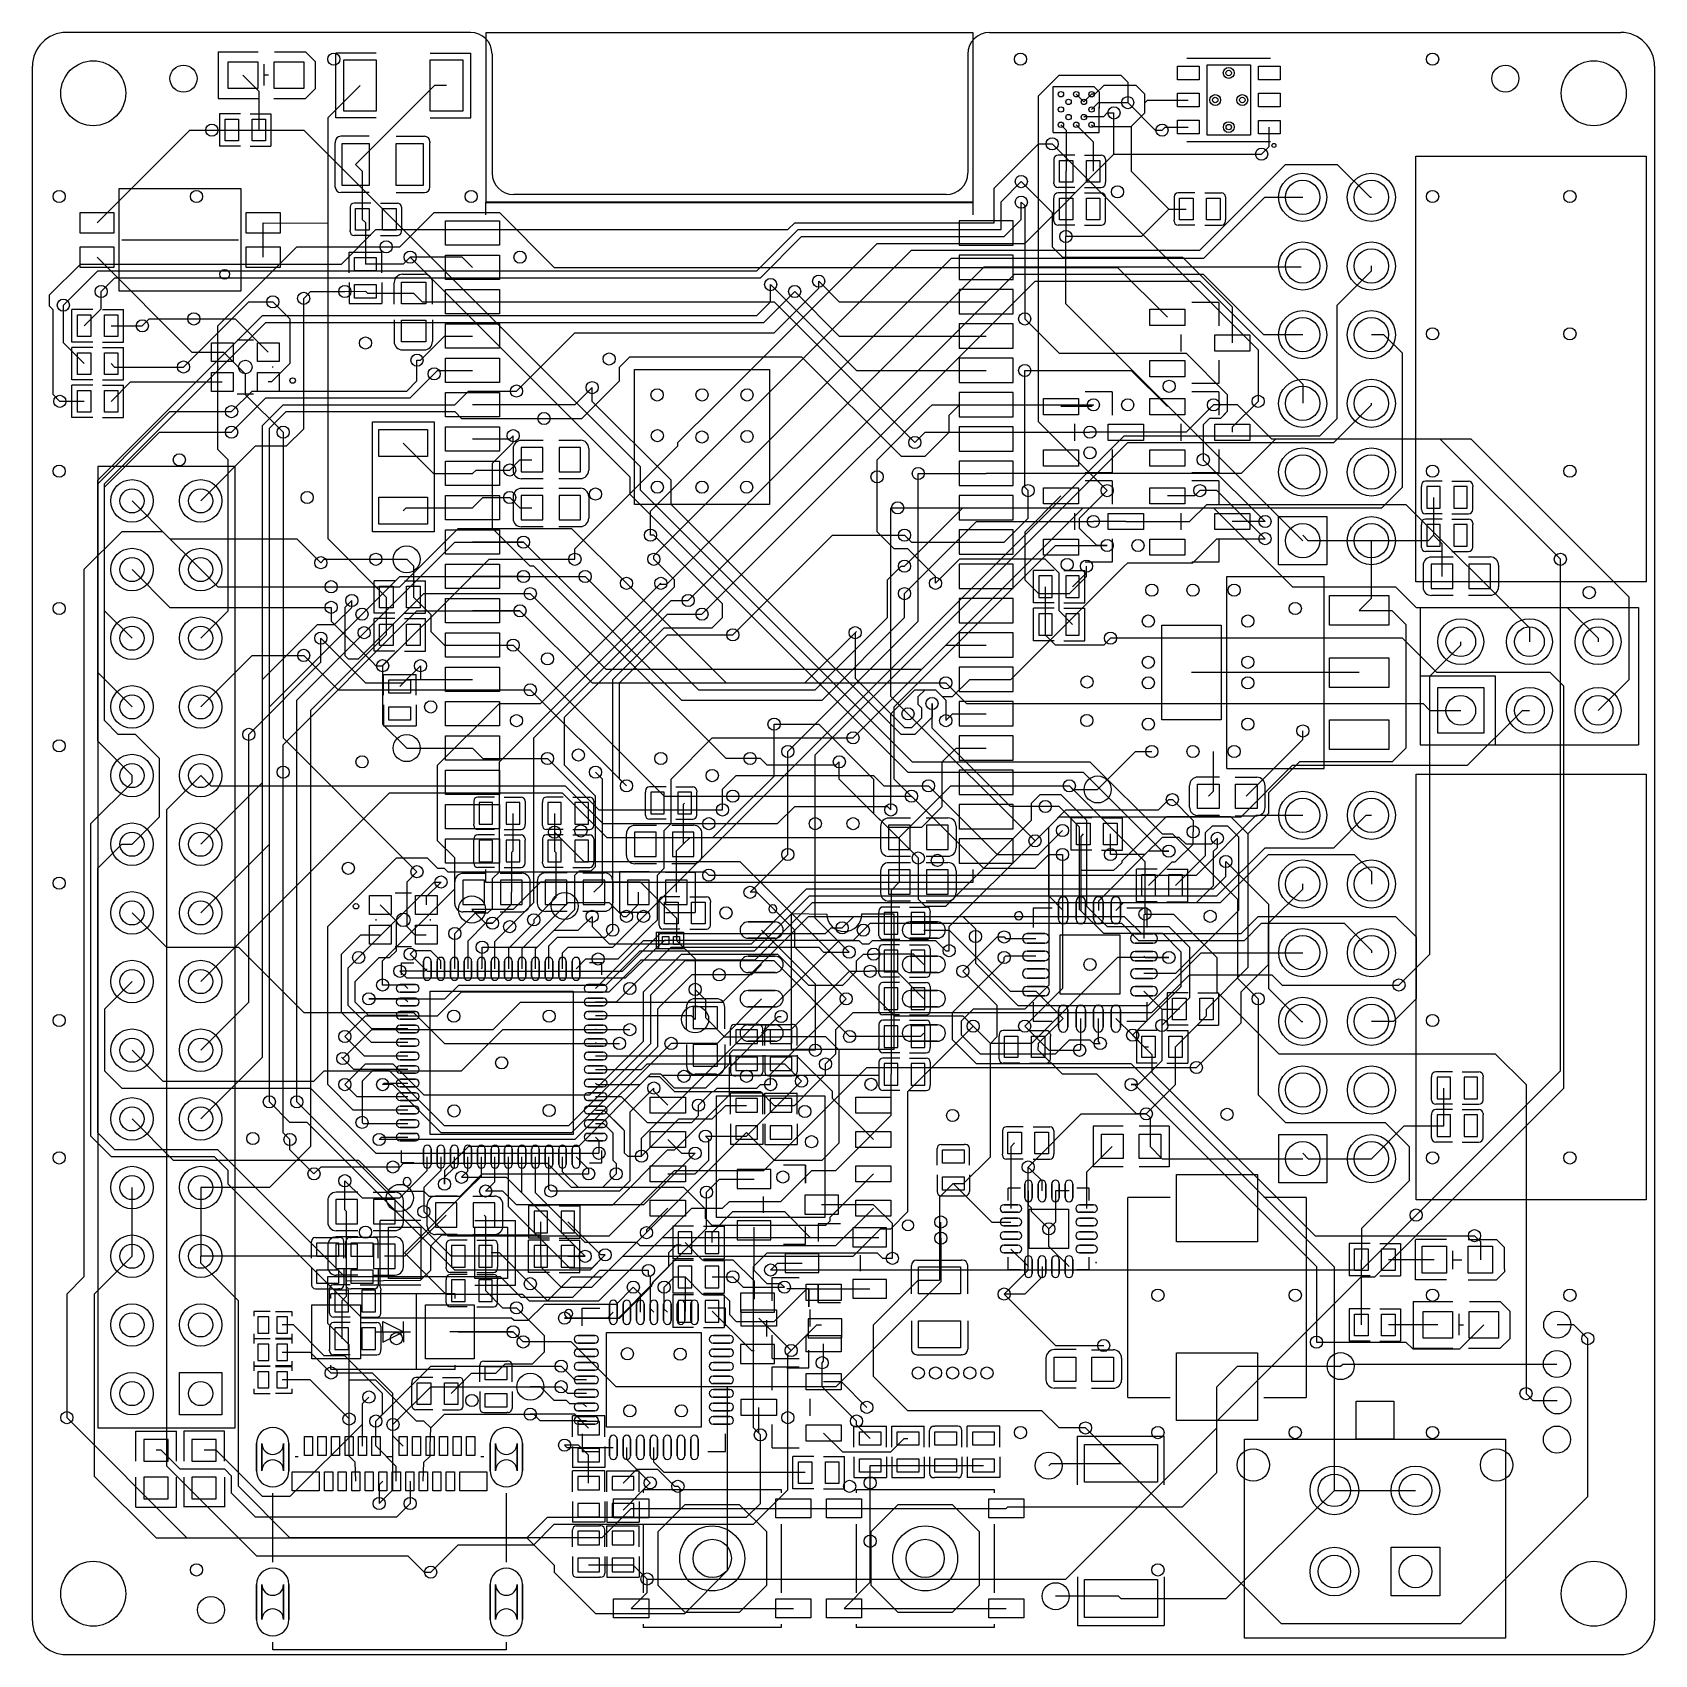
# Model space of a CAD drawing. Header units: millimetres. Extents: x 0 to 60, y 0 to 60.
import ezdxf

# ---------------------------------------------------------------- set-up
doc = ezdxf.new("R2010")
doc.units = ezdxf.units.MM

msp = doc.modelspace()

# ---------------------------------------------------------------- linework, layer by layer
for points in [[(15.999, 60), (1.25, 60)], [(16.2, 60), (15.999, 60)], [(35.4, 60), (58.75, 60)], [(6.871, 59.284), (8.344, 59.284)], [(6.871, 59.284), (6.871, 57.556)], [(8.56, 58.826), (8.56, 58.039)], [(8.953, 59.284), (10.096, 59.284)], [(10.096, 59.284), (10.452, 58.928), (10.452, 57.912), (10.096, 57.556)], [(12.716, 59.239), (11.216, 59.239)], [(11.216, 56.839), (11.216, 59.239)], [(14.716, 59.239), (16.216, 59.239)], [(16.216, 56.839), (16.216, 59.239)], [(17, 59.2), (17, 54.801)], [(34.6, 59.2), (34.6, 54.801)], [(42.701, 59.05), (45.8, 59.05)], [(0, 1.25), (0, 58.75)], [(7.785, 58.42), (8.374, 57.831), (8.374, 56.388)], [(8.56, 58.428), (8.735, 58.428)], [(39.751, 43.053), (37.211, 45.593), (37.211, 57.658), (37.973, 58.42), (40.259, 58.42), (40.513, 58.166), (40.513, 57.404)], [(60, 58.75), (60, 1.25)], [(12.116, 58.039), (10.922, 56.845), (10.922, 41.283), (13.089, 39.116)], [(15.316, 58.039), (14.874, 58.039), (11.953, 55.118)], [(37.759, 56.301), (37.759, 58), (39.258, 58), (39.458, 57.8), (39.458, 57.2)], [(38.891, 57.433), (38.608, 57.716)], [(39.174, 57.716), (38.891, 57.433)], [(39.174, 56.584), (39.243, 56.515), (40.64, 56.515), (41.148, 57.023), (41.148, 57.716), (40.825, 58.039), (39.624, 58.039), (39.301, 57.716), (39.174, 57.716)], [(6.871, 57.556), (8.344, 57.556)], [(8.928, 57.556), (10.096, 57.556)], [(20.066, 40.513), (20.066, 40.894), (23.876, 44.704), (23.876, 44.831), (25.273, 46.228), (31.242, 52.197), (36.703, 52.197), (40.005, 55.499), (40.005, 57.023)], [(37.759, 56.301), (39.458, 56.301), (39.458, 57.251)], [(38.891, 56.867), (38.92, 56.896), (39.624, 56.896), (39.751, 57.023), (40.005, 57.023)], [(39.174, 57.15), (39.428, 57.404), (40.513, 57.404)], [(40.513, 57.404), (41.529, 56.388), (41.783, 56.388)], [(41.148, 57.401), (41.247, 57.501), (42.751, 57.501)], [(6.923, 56.988), (6.923, 55.788)], [(7.693, 56.988), (6.923, 56.988)], [(8.053, 56.988), (8.823, 56.988)], [(8.823, 56.988), (8.823, 55.788)], [(12.716, 56.839), (11.216, 56.839)], [(14.716, 56.839), (16.216, 56.839)], [(38.042, 56.584), (38.235, 56.391), (38.235, 54.864)], [(38.608, 56.584), (39.235, 55.956), (39.235, 54.864)], [(40.64, 56.515), (40.64, 54.864), (42.037, 53.467), (42.68, 53.467)], [(41.783, 56.388), (41.897, 56.502), (42.751, 56.502)], [(45.466, 55.499), (45.75, 55.783), (45.75, 56.5)], [(1.016, 46.355), (0.762, 46.609), (0.762, 49.743), (0.635, 49.87), (0.635, 50.292), (1.778, 51.435), (11.43, 51.435), (12.7, 52.705), (27.94, 52.705), (28.194, 52.959), (35.577, 52.959), (35.577, 54.246), (36.703, 55.372), (37.211, 55.88), (37.719, 55.88)], [(2.388, 52.959), (5.817, 56.388), (6.634, 56.388)], [(6.634, 56.388), (7.374, 56.388)], [(6.634, 56.388), (10.033, 56.388), (22.479, 43.942), (22.479, 43.086), (32.545, 33.02), (39.116, 33.02), (41.783, 30.353), (42.164, 30.353), (44.577, 27.94), (44.577, 25.019), (45.339, 24.257)], [(11.203, 55.958), (11.203, 55.918)], [(11.203, 54.318), (11.203, 55.918)], [(12.453, 56.158), (11.403, 56.158)], [(13.453, 56.158), (14.503, 56.158)], [(14.703, 55.958), (14.703, 55.918)], [(14.703, 54.318), (14.703, 55.918)], [(37.719, 55.88), (45.339, 48.26), (45.339, 46.355)], [(45.8, 55.95), (42.7, 55.95)], [(7.693, 55.788), (6.923, 55.788)], [(8.053, 55.788), (8.823, 55.788)], [(37.785, 55.314), (37.785, 55.264)], [(37.785, 55.264), (37.785, 54.464)], [(38.555, 55.464), (37.935, 55.464)], [(38.915, 55.464), (39.535, 55.464)], [(39.685, 55.314), (39.685, 55.264)], [(39.685, 55.264), (39.685, 54.464)], [(40.005, 55.499), (45.466, 55.499)], [(11.953, 55.118), (12.2, 54.872), (12.2, 53.086)], [(22.86, 41.402), (22.86, 42.291), (32.512, 51.943), (43.18, 51.943), (46.355, 55.118), (48.26, 55.118), (49.477, 53.901), (49.525, 53.901)], [(38.235, 53.467), (38.235, 53.467), (38.235, 54.864)], [(1.143, 49.911), (2.413, 51.181), (26.797, 51.181), (28.321, 52.705), (35.833, 52.705), (35.833, 53.74), (36.576, 54.483)], [(11.203, 54.278), (11.203, 54.318)], [(12.453, 54.078), (11.403, 54.078)], [(13.453, 54.078), (14.503, 54.078)], [(14.703, 54.298), (14.703, 54.318)], [(14.703, 54.278), (14.703, 54.318)], [(36.576, 54.483), (37.719, 53.34), (37.719, 52.07), (38.1, 51.689), (42.545, 51.689), (44.379, 49.855), (44.379, 48.514)], [(37.785, 54.414), (37.785, 54.464)], [(38.555, 54.264), (37.935, 54.264)], [(38.555, 54.067), (37.935, 54.067)], [(38.915, 54.264), (39.535, 54.264)], [(38.915, 54.067), (39.535, 54.067)], [(39.685, 54.414), (39.685, 54.464)], [(43, 54.067), (42.38, 54.067)], [(43.36, 54.067), (43.98, 54.067)], [(2.54, 50.419), (3.048, 50.927), (26.924, 50.927), (28.448, 52.451), (35.941, 52.451), (36.576, 53.086), (36.576, 53.721)], [(11.75, 53.536), (11.75, 53.486)], [(11.75, 53.486), (11.75, 52.686)], [(12.52, 53.686), (11.9, 53.686)], [(12.88, 53.686), (13.5, 53.686)], [(13.65, 53.536), (13.65, 53.486)], [(13.65, 53.486), (13.65, 52.686)], [(34.798, 53.259), (34.798, 53.721), (16.764, 53.721)], [(16.764, 53.721), (16.764, 53.259)], [(33.8, 54), (17.8, 54)], [(22.987, 40.513), (22.987, 40.64), (33.995, 51.648), (43.327, 51.648), (45.583, 53.901), (46.985, 53.901)], [(36.576, 53.721), (36.703, 53.594), (36.703, 49.403)], [(37.785, 53.917), (37.785, 53.867)], [(37.785, 53.067), (37.785, 53.867)], [(38.227, 52.451), (38.235, 52.459), (38.235, 53.467)], [(42.037, 53.467), (41.021, 52.451), (38.227, 52.451)], [(39.685, 53.917), (39.685, 53.867)], [(39.685, 53.067), (39.685, 53.867)], [(42.23, 53.917), (42.23, 53.867)], [(42.23, 53.867), (42.23, 53.067)], [(44.13, 53.917), (44.13, 53.867)], [(44.13, 53.867), (44.13, 53.067)], [(8.534, 51.689), (8.534, 52.959)], [(8.534, 52.959), (10.922, 52.944)], [(12.2, 53.086), (12.319, 52.967), (12.319, 51.427)], [(13.081, 52.07), (13.589, 52.07), (14.859, 53.34), (17.272, 53.34), (19.304, 51.308), (35.281, 51.308)], [(37.785, 53.017), (37.785, 53.067)], [(38.555, 52.867), (37.935, 52.867)], [(38.915, 52.867), (39.535, 52.867)], [(39.685, 53.017), (39.685, 53.067)], [(42.23, 53.017), (42.23, 53.067)], [(43, 52.867), (42.38, 52.867)], [(43.36, 52.867), (43.98, 52.867)], [(44.13, 53.017), (44.13, 53.067)], [(3.302, 52.324), (7.62, 52.324)], [(11.75, 52.636), (11.75, 52.686)], [(12.52, 52.486), (11.9, 52.486)], [(12.88, 52.486), (13.5, 52.486)], [(13.65, 52.636), (13.65, 52.686)], [(46.985, 41.201), (38.227, 49.962), (38.227, 52.451)], [(2.388, 51.689), (5.9, 48.176), (7.023, 48.176)], [(6.223, 37.592), (7.239, 38.608), (7.239, 44.196), (6.858, 44.577), (6.858, 49.149), (9.779, 52.07), (13.081, 52.07)], [(11.718, 51.877), (12.918, 51.877)], [(11.718, 51.107), (11.718, 51.877)], [(16.281, 51.308), (15.9, 51.689), (13.97, 51.689), (13.708, 51.427), (12.319, 51.427)], [(12.918, 51.107), (12.918, 51.877)], [(13.97, 51.689), (22.098, 43.561), (22.098, 42.926), (32.385, 32.639), (38.862, 32.639), (41.783, 29.718), (42.037, 29.718)], [(13.692, 51.054), (14.492, 51.054)], [(22.606, 27.305), (40.386, 45.085), (47.625, 45.085), (48.26, 45.72), (48.26, 49.911), (49.526, 51.177), (49.526, 51.362)], [(23.18, 39.596), (23.467, 39.596), (35.207, 51.336), (46.924, 51.336)], [(24.257, 38.989), (36.322, 51.054), (43.307, 51.054), (45.539, 48.822), (46.986, 48.822)], [(35.281, 51.308), (40.137, 51.308), (41.981, 49.464)], [(1.913, 49.149), (2.54, 49.776), (2.54, 50.419)], [(3.683, 32.512), (2.413, 33.782), (2.413, 42.799), (2.413, 43.434), (8.255, 49.276), (8.509, 49.53), (26.797, 49.53), (27.305, 50.038), (27.305, 50.673)], [(3.683, 29.972), (4.699, 30.988), (4.699, 33.147), (3.81, 34.036), (3.175, 34.036), (2.667, 34.544), (2.667, 43.307), (8.636, 49.276), (27.051, 49.276), (28.194, 50.419)], [(10.033, 50.165), (10.287, 50.419), (11.557, 50.419)], [(11.557, 50.419), (12.319, 50.427)], [(11.718, 50.747), (11.718, 49.977)], [(12.319, 50.427), (12.39, 50.358), (14.097, 50.358)], [(12.918, 50.747), (12.918, 49.977)], [(13.382, 49.944), (13.382, 50.744)], [(14.802, 49.944), (14.802, 50.744)], [(17.907, 46.736), (20.066, 48.895), (26.797, 48.895), (27.432, 48.895), (29.083, 50.546), (29.083, 50.8)], [(24.765, 38.481), (37.084, 50.8), (43.18, 50.8), (46.986, 46.994), (46.986, 46.282)], [(27.305, 50.673), (30.48, 47.498), (35.281, 47.498)], [(28.194, 50.419), (29.845, 48.768), (35.281, 48.768)], [(29.083, 50.8), (29.845, 50.038), (35.281, 50.038)], [(1.913, 47.752), (1.143, 48.522), (1.143, 49.911)], [(5.588, 47.625), (8.001, 50.038), (8.89, 50.038)], [(6.223, 42.672), (8.255, 44.704), (9.398, 44.704), (10.033, 45.339), (10.033, 50.165)], [(8.89, 50.038), (9.525, 49.403), (9.525, 47.752), (8.847, 47.074), (8.725, 47.074)], [(11.718, 49.977), (12.918, 49.977)], [(14.097, 50.358), (14.417, 50.038), (16.281, 50.038)], [(16.281, 50.038), (27.432, 50.038), (32.639, 44.831)], [(43.879, 50.014), (42.879, 50.014)], [(43.879, 50.014), (43.879, 49.15)], [(1.462, 48.549), (1.462, 49.749)], [(2.232, 49.749), (1.462, 49.749)], [(2.592, 49.749), (3.362, 49.749)], [(3.362, 48.549), (3.362, 49.749)], [(4.064, 49.149), (4.318, 49.403), (5.969, 49.403)], [(5.969, 49.403), (7.496, 49.403), (8.725, 48.176)], [(13.376, 49.368), (13.376, 48.568)], [(14.796, 49.368), (14.796, 48.568)], [(36.703, 49.403), (37.973, 48.133), (42.672, 48.133), (44.196, 46.609), (44.196, 45.974), (44.069, 45.847)], [(36.703, 49.403), (37.973, 48.133), (42.672, 48.133), (44.196, 46.609), (44.196, 45.974), (43.942, 45.72), (43.542, 45.72), (43.307, 45.485), (43.307, 44.196)], [(2.913, 49.149), (2.913, 49.149), (4.064, 49.149)], [(7.573, 48.625), (7.945, 48.625)], [(7.872, 48.625), (8.177, 48.625)], [(14.224, 47.879), (14.351, 47.879), (15.24, 48.768), (16.281, 48.768)], [(30.353, 33.909), (38.862, 42.418), (49.911, 42.418), (50.673, 43.18), (50.673, 48.133), (49.985, 48.821), (49.525, 48.821)], [(42.479, 48.828), (42.479, 48.2)], [(2.232, 48.549), (1.462, 48.549)], [(1.462, 47.152), (1.462, 48.352)], [(2.232, 48.352), (1.462, 48.352)], [(2.592, 48.549), (3.362, 48.549)], [(2.592, 48.352), (3.362, 48.352)], [(3.362, 47.152), (3.362, 48.352)], [(7.023, 48.176), (7.069, 48.176), (7.874, 47.371), (7.874, 46.609), (9.271, 45.212)], [(13.686, 48.259), (14.486, 48.259)], [(18.923, 45.72), (20.32, 45.72), (21.717, 47.117), (21.717, 47.625), (22.098, 48.006), (28.448, 48.006), (32.131, 44.323), (33.02, 44.323), (33.909, 45.212), (33.909, 45.847), (34.29, 46.228), (35.281, 46.228)], [(2.913, 47.752), (3.04, 47.625), (5.588, 47.625)], [(6.875, 47.604), (6.875, 47.646)], [(6.875, 47.604), (6.875, 47.646)], [(7.366, 45.974), (8.128, 46.736), (13.843, 46.736), (14.224, 47.117), (14.224, 47.879)], [(8.875, 47.646), (8.875, 47.604)], [(8.875, 47.646), (8.875, 47.604)], [(14.859, 47.371), (14.986, 47.498), (16.281, 47.498)], [(36.703, 47.498), (40.645, 47.498), (41.981, 46.162)], [(36.83, 43.053), (36.703, 43.18), (36.703, 47.498)], [(43.879, 47.878), (43.879, 47.014)], [(2.232, 47.152), (1.462, 47.152)], [(1.462, 45.755), (1.462, 46.955)], [(2.232, 46.955), (1.462, 46.955)], [(2.592, 47.152), (3.362, 47.152)], [(2.592, 46.955), (3.362, 46.955)], [(2.913, 46.355), (3.632, 47.074), (7.023, 47.074)], [(3.362, 45.755), (3.362, 46.955)], [(7.366, 45.212), (8.636, 46.482), (13.97, 46.482), (14.859, 47.371)], [(20.701, 46.863), (20.066, 46.228), (16.281, 46.228)], [(33.274, 35.179), (33.274, 34.671), (32.639, 34.036), (32.131, 34.036), (23.622, 42.545), (23.622, 43.434), (20.701, 46.355), (20.701, 46.863)], [(43.879, 47.014), (42.879, 47.014)], [(1.913, 46.355), (1.913, 46.355), (1.016, 46.355)], [(6.223, 29.972), (8.509, 32.258), (8.509, 45.466), (9.271, 46.228), (15.621, 46.228), (16.129, 46.736), (17.907, 46.736)], [(8.177, 46.625), (7.573, 46.625)], [(28.956, 30.734), (28.956, 33.274), (40.513, 44.831), (48.133, 44.831), (49.526, 46.224), (49.526, 46.282)], [(31.242, 43.561), (31.242, 44.196), (33.147, 46.101), (33.274, 46.228), (39.243, 46.228)], [(39.243, 46.228), (39.177, 46.162), (38.044, 46.162)], [(39.942, 46.712), (38.942, 46.712)], [(39.942, 46.712), (39.942, 45.848)], [(43.688, 46.228), (42.672, 45.212), (40.442, 45.212)], [(43.879, 46.712), (42.879, 46.712)], [(56.515, 40.513), (52.07, 44.958), (45.847, 44.958), (44.577, 46.228), (43.688, 46.228)], [(43.879, 46.712), (43.879, 45.848)], [(45.339, 46.355), (44.379, 45.395), (44.379, 45.212)], [(2.232, 45.755), (1.462, 45.755)], [(3.683, 35.052), (2.413, 36.322), (2.413, 43.053), (2.413, 43.307), (4.318, 45.212), (5.08, 45.974), (7.366, 45.974)], [(2.592, 45.755), (3.362, 45.755)], [(6.223, 27.432), (8.763, 29.972), (8.763, 44.577), (8.763, 45.358), (9.377, 45.972), (9.379, 45.974), (15.621, 45.974), (15.875, 45.72), (18.923, 45.72)], [(3.683, 37.592), (2.667, 38.608), (2.667, 43.18), (4.699, 45.212), (7.366, 45.212)], [(9.271, 45.212), (9.271, 33.909), (14.224, 28.956)], [(17.78, 45.085), (17.653, 44.958), (16.281, 44.958)], [(26.543, 33.147), (25.654, 33.147), (18.542, 40.259), (18.415, 40.259), (17.907, 40.767), (17.018, 41.656), (17.018, 44.069), (17.78, 44.831), (17.78, 45.085)], [(32.639, 44.831), (33.02, 45.212), (39.116, 45.212)], [(38.542, 45.526), (38.542, 44.898)], [(40.442, 45.212), (39.116, 45.212)], [(42.479, 45.526), (42.479, 44.898)], [(13.716, 44.811), (14.839, 43.688), (16.281, 43.688)], [(17.781, 44.602), (17.781, 43.802)], [(18.891, 44.912), (18.091, 44.912)], [(19.467, 44.918), (20.267, 44.918)], [(20.576, 44.608), (20.576, 43.808)], [(57.912, 34.925), (59.055, 36.068), (59.055, 39.116), (53.213, 44.958), (45.974, 44.958), (44.704, 43.688), (35.281, 43.688)], [(39.942, 44.576), (39.942, 43.712)], [(43.879, 44.576), (43.879, 43.712)], [(16.281, 43.688), (16.408, 43.815), (17.653, 43.815)], [(17.653, 43.815), (18.034, 44.196), (18.476, 44.196)], [(43.307, 44.196), (45.593, 41.91)], [(18.891, 43.492), (18.091, 43.492)], [(19.467, 43.498), (20.267, 43.498)], [(27.94, 33.401), (32.766, 38.227), (32.766, 43.688)], [(33.401, 39.624), (33.401, 39.878), (32.385, 40.894), (31.877, 40.894), (31.242, 41.529), (31.242, 43.434), (31.242, 43.561)], [(32.766, 43.688), (35.281, 43.688)], [(39.942, 43.712), (38.942, 43.712)], [(39.942, 43.41), (38.942, 43.41)], [(39.942, 43.41), (39.942, 42.546)], [(43.879, 43.712), (42.879, 43.712)], [(43.879, 43.41), (42.879, 43.41)], [(43.879, 43.41), (43.879, 42.546)], [(51.374, 43.249), (51.374, 43.199)], [(52.144, 43.399), (51.524, 43.399)], [(52.504, 43.399), (53.124, 43.399)], [(53.274, 43.249), (53.274, 43.199)], [(3.683, 42.672), (5.08, 41.275), (9.779, 41.275), (10.668, 40.386)], [(16.281, 42.418), (16.662, 42.799), (17.653, 42.799)], [(17.653, 42.799), (18.034, 42.418), (18.476, 42.418)], [(17.781, 42.824), (17.781, 42.024)], [(18.891, 43.134), (18.091, 43.134)], [(19.467, 43.14), (20.267, 43.14)], [(20.576, 42.83), (20.576, 42.03)], [(35.281, 41.148), (35.941, 41.148), (36.83, 42.037), (36.83, 43.053)], [(38.044, 42.86), (36.703, 41.519), (36.703, 39.751), (37.211, 39.243), (38.354, 39.243), (38.989, 39.878), (38.989, 40.259)], [(39.751, 41.021), (39.37, 41.021), (38.735, 41.656), (38.735, 42.037), (39.751, 43.053)], [(43.18, 43.053), (42.987, 42.86), (41.981, 42.86)], [(45.593, 41.275), (43.815, 43.053), (43.18, 43.053)], [(51.374, 42.399), (51.374, 43.199)], [(51.824, 42.799), (51.824, 41.402)], [(53.274, 42.399), (53.274, 43.199)], [(13.716, 42.311), (13.823, 42.418), (16.281, 42.418)], [(32.385, 34.798), (31.75, 35.433), (31.75, 42.418), (32.004, 42.418)], [(32.004, 42.418), (35.281, 42.418)], [(32.258, 40.259), (34.417, 42.418), (43.688, 42.418), (46.609, 39.497), (50.419, 39.497), (51.181, 38.735), (56.769, 38.735), (57.912, 37.592), (57.912, 37.465)], [(38.542, 42.224), (38.542, 41.596)], [(40.442, 41.91), (42.799, 41.91), (43.434, 42.545), (50.8, 42.545), (55.372, 37.973), (55.372, 37.465)], [(42.479, 42.224), (42.479, 41.596)], [(51.374, 42.349), (51.374, 42.399)], [(52.144, 42.199), (51.524, 42.199)], [(52.144, 42.002), (51.524, 42.002)], [(52.504, 42.199), (53.124, 42.199)], [(52.504, 42.002), (53.124, 42.002)], [(53.274, 42.349), (53.274, 42.399)], [(6.223, 40.132), (4.826, 41.529), (3.302, 41.529), (1.905, 40.132), (1.905, 13.97), (1.27, 13.335), (1.27, 8.763)], [(11.049, 39.497), (13.589, 39.497), (15.113, 41.021), (15.748, 41.656), (19.939, 41.656), (21.971, 39.624)], [(18.891, 41.714), (18.091, 41.714)], [(19.467, 41.72), (20.267, 41.72)], [(21.463, 26.797), (21.463, 36.068), (23.368, 37.973), (25.146, 37.973), (25.527, 38.354), (25.527, 38.862), (22.987, 41.402), (22.86, 41.402)], [(25.908, 37.719), (29.591, 41.402), (32.258, 41.402)], [(32.258, 39.243), (34.925, 41.91), (39.243, 41.91)], [(32.258, 41.402), (32.512, 41.148), (35.281, 41.148)], [(40.442, 41.91), (39.243, 41.91)], [(45.593, 41.91), (44.379, 41.91)], [(49.525, 41.201), (47.191, 41.201), (46.99, 41.402)], [(51.824, 41.402), (51.623, 41.201), (49.525, 41.201)], [(51.374, 41.852), (51.374, 41.802)], [(51.374, 41.002), (51.374, 41.802)], [(51.824, 41.402), (52.134, 41.092), (52.134, 39.878)], [(53.274, 41.852), (53.274, 41.802)], [(53.274, 41.002), (53.274, 41.802)], [(12.271, 37.798), (15.621, 41.148), (18.161, 41.148)], [(18.161, 41.148), (16.281, 41.148)], [(18.161, 41.148), (24.003, 35.306), (29.21, 35.306), (32.258, 38.354), (32.258, 39.243)], [(32.543, 31.719), (31.877, 32.385), (31.877, 35.052), (37.846, 41.021), (39.751, 41.021)], [(35.281, 36.068), (36.195, 36.068), (40.386, 40.259), (40.513, 40.386), (42.926, 40.386), (43.815, 41.275), (45.593, 41.275)], [(39.942, 41.274), (39.942, 40.41)], [(43.879, 41.274), (43.879, 40.41)], [(49.073, 38.621), (49.525, 39.075), (49.525, 41.201)], [(51.374, 40.952), (51.374, 41.002)], [(52.144, 40.802), (51.524, 40.802)], [(52.504, 40.802), (53.124, 40.802)], [(53.274, 40.952), (53.274, 41.002)], [(10.668, 40.386), (10.795, 40.513), (12.7, 40.513)], [(12.7, 40.513), (13.843, 40.513)], [(12.954, 36.576), (16.891, 40.513), (19.939, 40.513), (20.066, 40.513)], [(13.843, 40.513), (14.089, 40.267), (14.089, 39.116)], [(15.621, 26.67), (16.383, 27.432), (16.85, 27.432), (17.018, 27.6), (17.018, 28.702), (17.272, 28.956), (17.272, 33.02), (23.749, 39.497), (23.749, 39.751), (22.987, 40.513)], [(20.447, 39.878), (24.638, 35.687), (28.956, 35.687), (31.623, 38.354), (31.623, 39.751), (32.131, 40.259), (32.258, 40.259)], [(38.473, 38.1), (37.973, 38.6), (37.973, 39.751), (37.973, 40.005), (37.465, 40.513), (34.29, 40.513), (33.401, 39.624)], [(38.473, 39.497), (38.989, 40.013), (38.989, 40.259)], [(39.942, 40.41), (38.942, 40.41)], [(43.879, 40.41), (42.879, 40.41)], [(51.181, 16.256), (56.515, 21.59), (56.515, 40.513)], [(51.436, 40.284), (51.436, 39.484)], [(52.546, 40.594), (51.746, 40.594)], [(53.122, 40.6), (53.922, 40.6)], [(54.231, 40.29), (54.231, 39.49)], [(3.683, 40.132), (5.08, 38.735), (11.049, 38.735)], [(6.223, 40.132), (6.858, 39.497), (11.049, 39.497)], [(12.192, 38.481), (13.589, 39.878), (18.161, 39.878)], [(12.638, 38.516), (12.638, 39.716)], [(13.408, 39.716), (12.638, 39.716)], [(12.954, 24.765), (12.954, 25.654), (15.621, 28.321), (15.621, 29.464), (14.986, 30.099), (14.986, 32.893), (17.272, 35.179), (18.796, 35.179), (23.241, 39.624)], [(13.768, 39.716), (14.538, 39.716)], [(14.538, 38.516), (14.538, 39.716)], [(18.161, 39.878), (16.281, 39.878)], [(18.161, 39.878), (20.447, 39.878)], [(21.971, 39.624), (25.654, 35.941), (27.94, 35.941), (28.575, 35.941), (30.48, 37.846)], [(37.022, 38.897), (37.022, 40.097)], [(37.792, 40.097), (37.022, 40.097)], [(38.152, 40.097), (38.922, 40.097)], [(38.922, 38.897), (38.922, 40.097)], [(44.174, 39.872), (47.774, 39.872)], [(44.174, 32.772), (44.174, 39.872)], [(47.774, 32.772), (47.774, 39.872)], [(11.811, 38.989), (11.557, 38.735), (11.557, 36.957), (11.684, 36.83), (12.065, 36.83), (14.478, 39.243), (18.415, 39.243)], [(13.089, 39.116), (13.089, 37.719)], [(14.089, 39.116), (14.732, 38.473), (14.732, 37.846), (15.24, 37.338), (16.281, 37.338)], [(18.415, 39.243), (21.209, 36.449), (32.893, 36.449), (33.782, 37.338), (35.281, 37.338)], [(37.473, 38.1), (37.473, 39.497)], [(52.546, 39.174), (51.746, 39.174)], [(53.122, 39.18), (53.922, 39.18)], [(6.223, 19.812), (8.509, 22.098), (8.509, 36.068), (10.541, 38.1), (11.176, 38.1), (11.811, 38.735), (11.811, 38.989)], [(8.763, 20.447), (8.763, 35.052), (12.192, 38.481)], [(9.271, 32.639), (9.271, 33.655), (14.097, 38.481), (14.224, 38.608), (18.034, 38.608)], [(11.049, 38.735), (11.049, 38.227), (12.573, 36.703), (12.7, 36.576), (12.954, 36.576)], [(13.408, 38.516), (12.638, 38.516)], [(13.768, 38.516), (14.538, 38.516)], [(18.034, 38.608), (16.281, 38.608)], [(16.637, 26.162), (18.669, 26.162), (20.066, 27.559), (20.066, 28.829), (20.229, 28.992), (20.672, 28.992), (20.828, 29.148), (20.828, 31.75), (19.685, 32.893), (19.685, 34.671), (23.495, 38.481), (24.765, 38.481)], [(17.653, 26.924), (18.542, 27.813), (18.542, 33.909), (23.622, 38.989), (24.257, 38.989)], [(18.034, 38.608), (20.701, 35.941), (33.782, 35.941)], [(37.792, 38.897), (37.022, 38.897)], [(37.022, 37.5), (37.022, 38.7)], [(37.792, 38.7), (37.022, 38.7)], [(38.152, 38.897), (38.922, 38.897)], [(38.152, 38.7), (38.922, 38.7)], [(49.073, 38.621), (50.277, 38.621), (50.8, 38.1), (50.8, 33.528), (50.292, 33.02), (46.863, 33.02), (45.72, 31.877), (45.72, 31.115), (44.958, 30.353), (44.323, 30.988), (41.933, 30.988), (40.292, 29.347), (40.292, 29.284), (39.99, 29.002), (38.776, 29.002)], [(38.922, 37.5), (38.922, 38.7)], [(51.332, 38.735), (59.412, 38.735)], [(51.332, 38.735), (51.332, 33.655)], [(59.412, 38.735), (59.412, 33.655)], [(6.223, 19.812), (8.509, 22.098), (8.509, 36.068), (10.541, 38.1), (11.176, 38.1), (11.43, 38.354)], [(9.779, 20.447), (9.779, 35.306), (12.319, 37.846)], [(12.638, 37.119), (12.638, 38.319)], [(13.408, 38.319), (12.638, 38.319)], [(13.768, 38.319), (14.538, 38.319)], [(14.538, 37.119), (14.538, 38.319)], [(39.878, 37.592), (39.624, 37.338), (37.846, 37.338), (37.473, 37.711), (37.473, 38.1)], [(13.089, 37.719), (10.287, 34.917), (10.287, 18.796), (8.763, 17.272), (6.223, 17.272)], [(8.001, 34.036), (10.668, 36.703), (10.668, 37.592)], [(10.668, 37.592), (12.319, 35.941), (12.7, 35.941), (13.716, 35.941), (14.351, 36.576)], [(14.089, 37.719), (12.954, 36.584), (12.954, 34.417), (13.843, 33.528)], [(16.281, 37.338), (17.78, 37.338)], [(17.78, 37.338), (23.368, 31.75), (25.908, 31.75)], [(21.971, 32.131), (21.717, 32.385), (21.717, 35.941), (23.495, 37.719), (25.908, 37.719)], [(22.733, 2.794), (38.227, 2.794), (43.815, 8.382), (43.815, 8.636), (49.147, 13.968), (49.655, 13.968), (53.594, 17.907), (56.642, 20.955), (56.642, 35.814), (56.134, 36.322), (51.943, 36.322), (50.673, 37.592), (39.878, 37.592)], [(30.433, 37.799), (30.433, 36.115), (31.623, 34.925), (32.258, 34.29), (32.531, 34.29), (32.893, 34.652), (32.893, 35.011), (32.766, 35.138), (32.766, 35.433), (33.02, 35.687), (33.401, 35.687), (33.782, 35.306), (33.782, 34.544)], [(37.792, 37.5), (37.022, 37.5)], [(38.152, 37.5), (38.922, 37.5)], [(50.546, 24.765), (51.689, 25.908), (51.689, 36.195), (52.832, 37.338), (52.832, 37.465)], [(6.223, 35.052), (8.128, 36.957), (10.033, 36.957)], [(10.033, 36.957), (11.303, 35.687), (18.415, 35.687)], [(13.408, 37.119), (12.638, 37.119)], [(13.768, 37.119), (14.538, 37.119)], [(12.988, 36.256), (14.188, 36.256)], [(12.988, 35.486), (12.988, 36.256)], [(13.589, 35.806), (13.851, 36.068), (16.281, 36.068)], [(14.188, 35.486), (14.188, 36.256)], [(14.351, 36.576), (14.348, 36.068)], [(31.75, 31.242), (31.75, 34.798), (32.639, 35.687), (33.401, 35.687), (33.655, 35.433), (34.036, 35.433), (34.671, 36.068), (35.281, 36.068)], [(49.073, 36.322), (42.875, 36.322)], [(51.332, 36.202), (54.102, 36.202), (54.102, 33.655)], [(18.415, 35.687), (21.971, 32.131)], [(33.782, 35.941), (34.544, 35.179), (51.435, 35.179), (51.689, 34.925), (52.832, 34.925)], [(12.988, 35.126), (12.988, 34.356)], [(14.188, 35.126), (14.188, 34.356)], [(37.465, 31.369), (36.176, 31.369), (33.274, 34.271), (33.274, 35.179)], [(37.084, 30.099), (37.973, 30.988), (44.704, 30.988), (46.609, 32.893), (53.086, 32.893), (55.118, 34.925), (55.372, 34.925)], [(6.223, 24.892), (13.208, 31.877), (19.596, 31.877), (21.247, 30.226), (25.166, 30.226), (26.289, 31.351), (27.432, 32.494), (27.432, 34.417)], [(12.988, 34.356), (14.188, 34.356)], [(27.432, 34.417), (29.083, 34.417), (31.115, 32.385), (31.115, 31.115), (31.623, 30.607), (32.893, 30.607), (33.655, 31.369), (33.655, 33.02), (34.163, 33.528), (35.281, 33.528)], [(37.084, 30.099), (32.385, 34.798)], [(33.782, 34.544), (34.036, 34.798), (35.281, 34.798)], [(6.223, 22.352), (8.001, 24.13), (8.001, 34.036)], [(20.928, 25.728), (21.664, 25.728), (22.86, 26.924), (23.114, 27.178), (23.114, 28.829), (23.368, 29.083), (23.368, 30.48), (23.622, 30.734), (23.622, 32.385), (25.146, 33.909), (30.353, 33.909)], [(44.897, 31.75), (46.99, 33.843), (46.99, 34.163)], [(51.332, 33.655), (59.412, 33.655)], [(13.843, 33.528), (16.281, 33.528)], [(16.281, 33.528), (16.662, 33.147), (19.05, 33.147)], [(19.05, 33.147), (20.955, 31.242), (25.527, 31.242)], [(29.845, 33.02), (29.718, 32.893), (27.178, 32.893), (26.924, 33.147), (26.543, 33.147)], [(27.94, 29.591), (27.94, 33.401)], [(32.766, 29.464), (29.845, 32.385), (29.845, 33.02)], [(39.4, 32), (40.801, 33.401), (41.402, 33.401)], [(43.498, 31.75), (43.688, 31.941), (43.688, 33.401)], [(22.225, 13.589), (21.59, 12.954), (18.923, 12.954), (18.321, 12.352), (17.818, 12.352), (17.724, 12.446), (12.192, 12.446), (7.239, 17.399), (7.239, 17.907), (6.731, 18.415), (2.921, 18.415), (2.159, 19.177), (2.159, 30.734), (3.683, 32.258), (3.683, 32.512)], [(6.223, 32.512), (4.953, 31.242), (4.953, 6.985), (8.29, 3.648), (13.888, 3.648), (14.488, 3.048), (14.732, 3.048)], [(6.223, 32.512), (6.604, 32.131), (19.704, 32.131), (21.101, 30.734), (25.019, 30.734)], [(9.525, 19.05), (9.271, 19.304), (9.271, 32.639)], [(20.767, 28.194), (21.082, 28.509), (21.082, 32.385), (20.828, 32.639)], [(25.527, 31.242), (25.527, 32.004), (26.035, 32.512), (31.115, 32.512), (31.496, 32.131), (33.147, 32.131)], [(43.91, 32.454), (43.11, 32.454)], [(44.174, 32.772), (47.774, 32.772)], [(44.486, 32.448), (45.286, 32.448)], [(6.223, 24.892), (13.208, 31.877), (19.596, 31.877), (21.247, 30.226), (25.166, 30.226), (26.289, 31.351)], [(22.672, 31.946), (22.672, 31.896)], [(22.672, 31.096), (22.672, 31.896)], [(23.442, 32.096), (22.822, 32.096)], [(23.802, 32.096), (24.422, 32.096)], [(24.572, 31.946), (24.572, 31.896)], [(24.572, 31.096), (24.572, 31.896)], [(32.065, 30.226), (33.97, 32.131), (38.354, 32.131)], [(32.766, 29.464), (32.766, 27.94), (33.02, 27.686), (33.782, 27.686), (36.957, 30.861), (36.957, 31.496), (37.269, 31.808), (38.042, 31.808), (38.989, 30.861), (38.989, 27.686), (39.751, 26.924), (42.037, 26.924), (42.799, 26.162), (42.799, 24.287), (41.776, 23.265)], [(33.147, 32.131), (35.687, 29.591), (37.084, 29.591), (37.211, 29.591), (38.1, 30.48)], [(38.354, 32.131), (38.485, 32), (39.4, 32)], [(38.354, 32.131), (41.152, 29.333), (41.152, 27.392)], [(42.8, 31.344), (42.8, 32.144)], [(45.595, 31.338), (45.595, 32.138)], [(16.322, 31.565), (16.322, 31.515)], [(16.322, 31.515), (16.322, 30.715)], [(17.092, 31.715), (16.472, 31.715)], [(17.452, 31.715), (18.072, 31.715)], [(18.222, 31.565), (18.222, 31.515)], [(18.222, 31.515), (18.222, 30.715)], [(18.862, 31.565), (18.862, 31.515)], [(18.862, 30.715), (18.862, 31.515)], [(19.632, 31.715), (19.012, 31.715)], [(19.992, 31.715), (20.612, 31.715)], [(20.762, 31.565), (20.762, 31.515)], [(20.762, 30.715), (20.762, 31.515)], [(24.122, 31.496), (24.069, 31.443), (24.069, 29.972)], [(25.019, 30.734), (27.559, 30.734), (28.194, 31.369), (31.623, 31.369), (31.75, 31.242)], [(25.908, 31.75), (32.512, 31.75)], [(32.512, 31.75), (35.179, 29.083), (37.084, 29.083), (37.592, 29.591), (38.1, 29.591)], [(40.695, 22.908), (42.496, 24.709), (42.496, 25.984), (41.81, 26.67), (39.624, 26.67), (38.735, 27.559), (38.735, 30.607), (37.973, 31.369), (37.465, 31.369)], [(38.125, 27.526), (37.592, 28.059), (37.592, 30.607), (38.227, 31.242), (41.656, 31.242), (42.037, 31.623), (42.164, 31.623)], [(42.164, 31.623), (42.934, 30.853), (42.934, 30.429)], [(12.446, 24.257), (15.259, 24.257), (15.767, 24.765), (21.209, 24.765), (22.479, 26.035), (26.707, 26.035), (28.739, 28.067), (43.815, 28.067), (45.593, 29.845), (48.133, 29.845), (49.33, 31.042), (49.526, 31.042)], [(16.322, 30.665), (16.322, 30.715)], [(17.772, 31.115), (17.772, 29.718)], [(18.222, 30.665), (18.222, 30.715)], [(18.862, 30.665), (18.862, 30.715)], [(19.312, 31.115), (19.312, 30.419)], [(20.762, 30.665), (20.762, 30.715)], [(23.08, 30.67), (22.28, 30.67)], [(22.672, 31.046), (22.672, 31.096)], [(23.442, 30.896), (22.822, 30.896)], [(23.656, 30.676), (24.456, 30.676)], [(23.802, 30.896), (24.422, 30.896)], [(24.572, 31.046), (24.572, 31.096)], [(25.019, 28.829), (43.053, 28.829), (45.266, 31.042), (46.986, 31.042)], [(30.208, 25.984), (28.956, 27.236), (28.956, 30.734)], [(31.37, 30.632), (31.37, 29.832)], [(32.48, 30.942), (31.68, 30.942)], [(33.056, 30.948), (33.856, 30.948)], [(34.165, 30.638), (34.165, 29.838)], [(38.419, 29.753), (38.419, 30.953)], [(39.189, 30.953), (38.419, 30.953)], [(39.549, 30.953), (40.319, 30.953)], [(40.319, 29.753), (40.319, 30.953)], [(42.283, 28.448), (43.391, 29.558), (43.391, 30.401), (43.647, 30.655), (44.204, 30.655), (44.607, 30.251), (44.607, 27.521), (42.276, 25.187), (41.115, 25.187)], [(43.91, 31.034), (43.11, 31.034)], [(44.486, 31.028), (45.286, 31.028)], [(16.322, 30.168), (16.322, 30.118)], [(16.322, 29.318), (16.322, 30.118)], [(17.092, 30.515), (16.472, 30.515)], [(17.092, 30.318), (16.472, 30.318)], [(17.452, 30.515), (18.072, 30.515)], [(17.452, 30.318), (18.072, 30.318)], [(18.222, 30.168), (18.222, 30.118)], [(18.222, 29.318), (18.222, 30.118)], [(18.862, 30.168), (18.862, 30.118)], [(18.862, 30.118), (18.862, 29.318)], [(19.632, 30.515), (19.012, 30.515)], [(19.632, 30.318), (19.012, 30.318)], [(19.312, 30.419), (20.394, 29.337), (26.162, 29.337), (31.877, 23.622), (34.417, 23.622), (34.798, 23.241)], [(19.312, 30.419), (19.312, 29.718)], [(19.992, 30.515), (20.612, 30.515)], [(19.992, 30.318), (20.612, 30.318)], [(20.762, 30.168), (20.762, 30.118)], [(20.762, 30.118), (20.762, 29.318)], [(21.97, 29.56), (21.97, 30.36)], [(24.069, 29.972), (24.323, 30.226), (32.065, 30.226)], [(24.766, 29.566), (24.766, 30.366)], [(32.065, 30.226), (32.065, 28.575)], [(33.909, 26.035), (33.909, 26.924), (37.084, 30.099)], [(38.1, 30.48), (37.592, 29.972), (37.592, 24.765), (36.703, 23.876), (34.798, 23.876), (34.355, 23.433), (34.355, 23.119)], [(38.1, 30.48), (37.592, 29.972), (37.592, 24.765), (36.703, 23.876), (34.798, 23.876), (34.355, 23.433), (34.355, 22.922), (35.052, 22.225), (37.846, 22.225), (38.354, 22.733), (39.116, 22.733), (39.243, 22.606), (39.497, 22.606)], [(38.87, 30.353), (38.776, 30.259), (38.776, 27.526)], [(39.878, 29.591), (39.87, 30.353)], [(43.828, 30.192), (43.608, 29.972), (42.672, 29.972), (42.418, 30.226), (41.783, 30.226), (41.148, 29.591), (39.878, 29.591)], [(40.076, 27.526), (40.363, 27.813), (43.053, 27.813), (43.688, 28.448), (43.688, 29.718), (43.828, 29.858), (43.828, 30.19)], [(41.283, 28.448), (42.154, 29.317), (42.271, 29.317), (42.934, 29.98), (42.934, 30.429)], [(44.958, 30.353), (44.958, 25.408), (43.426, 23.876)], [(22.784, 14.208), (20.97, 14.208), (19.97, 13.208), (18.075, 13.208), (17.313, 13.97), (11.557, 13.97), (6.858, 18.669), (3.048, 18.669), (2.413, 19.304), (2.413, 29.083), (3.302, 29.972), (3.683, 29.972)], [(13.881, 20.14), (11.864, 20.14), (10.922, 21.082), (10.922, 26.924), (13.462, 29.464), (14.605, 29.464), (14.986, 29.083), (15.232, 29.083), (15.359, 28.956), (18.415, 28.956)], [(13.881, 20.14), (11.864, 20.14), (10.922, 21.082), (10.922, 26.924), (13.462, 29.464), (14.605, 29.464), (14.986, 29.083), (15.232, 29.083), (15.359, 28.956), (24.892, 28.956), (25.019, 28.829)], [(11.557, 22.86), (12.319, 23.622), (14.986, 23.622), (15.875, 24.511), (21.336, 24.511), (22.52, 25.695), (26.728, 25.695), (28.849, 27.813), (43.942, 27.813), (45.72, 29.591), (48.895, 29.591), (49.525, 28.961), (49.525, 28.501)], [(17.772, 29.718), (17.719, 29.665), (17.719, 28.194)], [(19.312, 29.718), (19.365, 29.665), (19.365, 28.194)], [(24.069, 29.972), (23.815, 29.718), (23.815, 28.194)], [(26.543, 28.194), (27.94, 29.591)], [(32.48, 29.522), (31.68, 29.522)], [(33.056, 29.528), (33.856, 29.528)], [(38.1, 29.591), (38.1, 24.638), (36.703, 23.241)], [(39.189, 29.753), (38.419, 29.753)], [(42.037, 29.718), (41.275, 29.718), (39.426, 27.869), (39.426, 27.526)], [(39.549, 29.753), (40.319, 29.753)], [(14.224, 28.956), (13.843, 28.575), (13.843, 26.924), (14.14, 26.627), (14.567, 26.627)], [(16.73, 28.892), (15.93, 28.892)], [(16.322, 29.268), (16.322, 29.318)], [(17.092, 29.118), (16.472, 29.118)], [(16.764, 29.037), (16.764, 28.575), (34.798, 28.575), (34.798, 29.037)], [(17.306, 28.898), (18.106, 28.898)], [(17.452, 29.118), (18.072, 29.118)], [(18.222, 29.268), (18.222, 29.318)], [(18.862, 29.268), (18.862, 29.318)], [(19.78, 28.91), (18.98, 28.91)], [(19.632, 29.118), (19.012, 29.118)], [(19.992, 29.118), (20.612, 29.118)], [(20.356, 28.916), (21.156, 28.916)], [(20.701, 27.305), (20.701, 26.924), (21.336, 26.289), (26.6, 26.289), (28.632, 28.321), (43.688, 28.321), (44.145, 28.778), (44.145, 29.333)], [(20.762, 29.268), (20.762, 29.318)], [(22.814, 28.949), (21.714, 28.949)], [(21.714, 28.944), (21.714, 27.444)], [(23.08, 29.25), (22.28, 29.25)], [(23.415, 28.944), (24.516, 28.944)], [(23.656, 29.256), (24.456, 29.256)], [(24.515, 28.944), (24.515, 27.444)], [(31.37, 28.981), (31.37, 28.181)], [(32.48, 29.291), (31.68, 29.291)], [(33.056, 29.297), (33.856, 29.297)], [(34.165, 28.987), (34.165, 28.187)], [(40.832, 27.848), (40.832, 29.048)], [(41.602, 29.048), (40.832, 29.048)], [(41.962, 29.048), (42.732, 29.048)], [(42.732, 27.848), (42.732, 29.048)], [(44.145, 29.333), (45.72, 27.758), (45.72, 24.638), (46.936, 23.422), (46.986, 23.422)], [(12.065, 25.781), (14.859, 28.575), (15.113, 28.575)], [(15.113, 28.575), (14.567, 28.029), (14.567, 27.729)], [(15.62, 27.782), (15.62, 28.582)], [(23.63, 27.432), (22.487, 28.575), (18.796, 28.575), (17.78, 27.559), (16.256, 27.559)], [(18.416, 27.788), (18.416, 28.588)], [(18.67, 28.6), (18.67, 27.8)], [(21.465, 28.606), (21.465, 27.806)], [(32.065, 28.575), (31.758, 28.265), (31.758, 27.051)], [(43.053, 21.717), (44.704, 23.368), (44.704, 24.511), (45.72, 25.527), (45.72, 27.051), (46.986, 28.317), (46.986, 28.502)], [(13.881, 23.64), (12.428, 23.64), (11.938, 24.13), (11.938, 24.892), (12.827, 25.781), (13.208, 25.781), (13.462, 26.035), (13.462, 27.132), (12.865, 27.727)], [(13.415, 28.178), (14.019, 28.178)], [(17.018, 27.051), (17.719, 27.752), (17.719, 28.194)], [(19.685, 27.686), (18.105, 26.106), (18.105, 25.979), (18.105, 25.364)], [(19.365, 28.194), (19.365, 28.001), (18.542, 27.178)], [(19.685, 27.686), (19.812, 27.813), (21.336, 27.813), (21.844, 27.305), (21.971, 27.305)], [(21.971, 27.305), (22.415, 27.75), (22.415, 28.194)], [(23.18, 27.882), (23.18, 27.832)], [(23.18, 27.032), (23.18, 27.832)], [(23.95, 28.032), (23.33, 28.032)], [(24.31, 28.032), (24.93, 28.032)], [(25.08, 27.882), (25.08, 27.832)], [(25.08, 27.032), (25.08, 27.832)], [(30.099, 24.257), (28.194, 26.162), (28.194, 26.797), (26.797, 28.194), (26.543, 28.194)], [(32.078, 27.651), (31.458, 27.651)], [(32.48, 27.871), (31.68, 27.871)], [(32.438, 27.651), (33.058, 27.651)], [(33.056, 27.877), (33.856, 27.877)], [(37.017, 27.626), (37.017, 26.897)], [(37.017, 27.626), (37.72, 27.626)], [(40.483, 27.626), (41.217, 27.626)], [(41.602, 27.848), (40.832, 27.848)], [(41.217, 27.626), (41.217, 26.892)], [(41.962, 27.848), (42.732, 27.848)], [(3.683, 27.432), (4.953, 26.162), (7.62, 26.162), (10.033, 23.749), (14.097, 23.749), (15.24, 22.606), (21.717, 22.606)], [(11.481, 22.047), (12.548, 23.114), (17.038, 23.114), (18.054, 24.13), (25.527, 24.13), (28.702, 27.305), (40.386, 27.305), (41.021, 26.67), (44.704, 26.67), (45.339, 27.305), (50.419, 27.305), (51.181, 26.543), (51.181, 24.257), (50.345, 23.421), (49.525, 23.421)], [(12.717, 27.157), (12.717, 27.199)], [(12.717, 27.157), (12.717, 27.199)], [(14.717, 27.199), (14.717, 27.157)], [(14.717, 27.199), (14.717, 27.157)], [(16.73, 27.472), (15.93, 27.472)], [(17.018, 27.051), (16.764, 27.051), (16.106, 26.393), (16.106, 25.364)], [(16.256, 27.559), (16.764, 27.051), (17.018, 27.051)], [(17.306, 27.478), (18.106, 27.478)], [(18.542, 27.178), (18.542, 27.051), (17.605, 26.114), (17.605, 25.364)], [(18.606, 25.364), (18.606, 26.099), (19.296, 26.789), (20.185, 26.789), (20.701, 27.305)], [(19.78, 27.49), (18.98, 27.49)], [(19.606, 25.364), (19.606, 25.956), (19.812, 26.162), (21.463, 26.162), (22.606, 27.305)], [(20.356, 27.496), (21.156, 27.496)], [(22.814, 27.449), (21.714, 27.449)], [(23.18, 26.982), (23.18, 27.032)], [(23.415, 27.444), (24.516, 27.444)], [(23.63, 27.432), (23.823, 27.239), (23.823, 26.416)], [(25.08, 26.982), (25.08, 27.032)], [(28.067, 27.407), (29.388, 27.392)], [(28.072, 22.392), (28.072, 27.392)], [(29.952, 26.88), (30.377, 27.305), (34.417, 27.305), (34.88, 26.842), (34.88, 26.56)], [(31.872, 27.392), (30.683, 27.392)], [(30.734, 26.797), (30.988, 27.051), (40.278, 27.051), (40.913, 26.416), (44.831, 26.416), (45.466, 27.051), (48.514, 27.051), (49.526, 26.039), (49.526, 25.962)], [(31.308, 27.501), (31.308, 27.451)], [(31.308, 26.651), (31.308, 27.451)], [(31.758, 27.051), (31.758, 25.654)], [(31.872, 22.392), (31.872, 27.392)], [(33.208, 27.501), (33.208, 27.451)], [(33.208, 26.651), (33.208, 27.451)], [(41.153, 27.391), (41.115, 27.356), (41.115, 26.487)], [(41.152, 27.392), (42.204, 27.392), (43.815, 25.781), (43.815, 24.511), (46.101, 22.225), (54.102, 22.225), (55.245, 21.082), (55.245, 9.652)], [(13.881, 22.639), (12.54, 22.639), (11.43, 23.749), (11.43, 25.908), (12.149, 26.627), (12.865, 26.627)], [(30.734, 26.797), (30.353, 26.416), (23.368, 26.416), (21.925, 25.019), (13.843, 25.019), (13.589, 25.273)], [(13.97, 25.908), (14.605, 25.273), (21.822, 25.273), (23.219, 26.67), (29.337, 26.67), (29.547, 26.88), (29.952, 26.88)], [(13.97, 25.908), (14.605, 25.273), (21.822, 25.273), (23.219, 26.67), (29.337, 26.67)], [(15.606, 25.364), (15.621, 25.38), (15.621, 26.67)], [(17.107, 25.364), (17.107, 26.378), (17.653, 26.924)], [(19.106, 25.364), (19.106, 26.218), (19.423, 26.535), (21.201, 26.535), (21.463, 26.797)], [(20.831, 24.641), (22.606, 26.416), (23.421, 26.416)], [(22.528, 18.432), (22.528, 19.099), (28.956, 25.527), (29.845, 26.416), (30.566, 26.416), (30.693, 26.289), (30.947, 26.289), (31.074, 26.416), (33.401, 26.416), (33.782, 26.035), (33.909, 26.035)], [(23.072, 26.716), (24.082, 26.716)], [(23.072, 26.716), (23.072, 26.116)], [(23.162, 26.716), (23.162, 26.116)], [(23.95, 26.832), (23.33, 26.832)], [(23.823, 26.416), (24.511, 25.728), (24.511, 24.602)], [(24.082, 26.716), (24.082, 26.116)], [(24.31, 26.832), (24.93, 26.832)], [(26.972, 26.797), (28.956, 24.813), (28.956, 22.352)], [(31.308, 26.601), (31.308, 26.651)], [(32.078, 26.451), (31.458, 26.451)], [(32.438, 26.451), (33.058, 26.451)], [(32.972, 26.797), (33.909, 26.797), (36.165, 24.541), (37.117, 24.541)], [(33.208, 26.601), (33.208, 26.651)], [(34.417, 25.273), (35.687, 26.543), (35.941, 26.543)], [(34.88, 26.56), (34.88, 25.572), (36.449, 24.003), (41.275, 24.003), (43.234, 25.962), (46.986, 25.962)], [(35.941, 26.543), (35.992, 26.492), (37.117, 26.492)], [(11.557, 21.082), (12.319, 21.844), (13.335, 21.844), (14.478, 20.701), (20.614, 20.701), (22.606, 22.693), (22.606, 24.511), (24.003, 25.908), (27.559, 25.908), (28.702, 24.765), (29.972, 24.765), (30.48, 25.273), (30.48, 25.654), (30.734, 25.908), (31.115, 25.908)], [(13.72, 26.178), (13.415, 26.178)], [(14.019, 26.178), (13.646, 26.178)], [(15.105, 25.364), (15.105, 25.662), (14.732, 26.035), (14.097, 26.035), (13.97, 25.908)], [(16.607, 25.364), (16.637, 25.395), (16.637, 26.162)], [(22.098, 24.638), (23.622, 26.162), (29.083, 26.162), (29.261, 25.984), (30.208, 25.984)], [(23.072, 26.116), (24.082, 26.116)], [(32.972, 25.527), (32.591, 25.908), (31.115, 25.908)], [(31.307, 26.104), (31.307, 26.054)], [(31.307, 26.054), (31.307, 25.254)], [(32.077, 26.254), (31.457, 26.254)], [(32.437, 26.254), (33.057, 26.254)], [(33.207, 26.104), (33.207, 26.054)], [(33.207, 26.054), (33.207, 25.254)], [(35.941, 25.781), (36.002, 25.842), (37.117, 25.842)], [(41.115, 25.837), (41.171, 25.781), (42.037, 25.781)], [(13.881, 23.139), (12.548, 23.139), (11.684, 24.003), (11.684, 25.4), (12.065, 25.781)], [(30.226, 22.86), (27.432, 25.654), (24.13, 25.654), (22.86, 24.384), (22.86, 22.586), (19.832, 19.558), (15.24, 19.558), (13.208, 21.59), (12.573, 21.59), (12.192, 21.209), (12.192, 19.685)], [(14.605, 25.364), (14.514, 25.273), (13.589, 25.273)], [(13.656, 25.14), (13.656, 25.59), (14.106, 25.59)], [(15.875, 17.653), (17.526, 17.653), (18.542, 16.637), (21.463, 16.637), (23.495, 18.669), (23.749, 18.669), (25.781, 20.701), (25.781, 21.717), (27.178, 23.114), (28.067, 23.114), (30.226, 25.273), (30.988, 25.273)], [(20.107, 25.364), (20.47, 25.728), (20.927, 25.728)], [(21.056, 25.14), (21.056, 25.59), (20.606, 25.59)], [(26.972, 25.527), (26.591, 25.146), (25.4, 25.146)], [(32.972, 24.257), (31.956, 25.273), (30.988, 25.273)], [(31.307, 25.204), (31.307, 25.254)], [(31.758, 25.654), (31.758, 24.257)], [(33.207, 25.204), (33.207, 25.254)], [(48.158, 6.073), (48.158, 14.326), (40.64, 21.844), (34.925, 21.844), (34.036, 22.733), (34.036, 23.749), (35.941, 25.654), (35.941, 25.781)], [(34.061, 17.422), (34.44, 17.422), (35.433, 18.415), (35.433, 22.606), (35.687, 22.86), (35.687, 24.003), (34.417, 25.273)], [(42.037, 25.781), (40.132, 25.781), (36.957, 22.606), (35.433, 22.606), (34.798, 23.241)], [(3.683, 24.892), (2.667, 23.876), (2.667, 21.59), (3.302, 20.955), (10.287, 20.955), (12.7, 18.542), (20.955, 18.542)], [(25.4, 25.146), (24.384, 25.146), (23.241, 24.003), (23.114, 23.876), (23.114, 22.479), (19.939, 19.304), (15.113, 19.304), (13.335, 21.082), (12.954, 21.082)], [(13.881, 24.641), (13.757, 24.765), (12.954, 24.765)], [(20.831, 24.14), (21.6, 24.14), (22.098, 24.638)], [(24.511, 24.603), (24.511, 23.495)], [(24.511, 24.602), (24.892, 24.221), (24.892, 23.561)], [(29.337, 21.844), (29.718, 22.225), (29.718, 23.114), (30.353, 23.749), (41.402, 23.749), (42.799, 25.146), (45.847, 25.146), (46.228, 24.765), (50.546, 24.765)], [(31.307, 24.707), (31.307, 24.657)], [(31.307, 24.657), (31.307, 23.857)], [(32.077, 25.054), (31.457, 25.054)], [(32.077, 24.857), (31.457, 24.857)], [(32.437, 25.054), (33.057, 25.054)], [(32.437, 24.857), (33.057, 24.857)], [(33.207, 24.707), (33.207, 24.657)], [(33.207, 24.657), (33.207, 23.857)], [(13.881, 24.14), (13.764, 24.257), (12.446, 24.257)], [(26.972, 24.257), (25.321, 22.606), (23.622, 22.606)], [(25.299, 24.257), (24.499, 24.257)], [(27.305, 21.082), (27.305, 21.463), (30.099, 24.257)], [(31.758, 24.257), (31.758, 22.86)], [(37.017, 24.134), (37.017, 23.426)], [(38.125, 23.528), (37.117, 24.541)], [(41.115, 24.536), (41.775, 23.876), (42.426, 23.876)], [(41.217, 24.129), (41.217, 23.426)], [(41.975, 24.476), (41.975, 23.276)], [(42.745, 24.476), (41.975, 24.476)], [(43.105, 24.476), (43.875, 24.476)], [(43.875, 24.476), (43.875, 23.276)], [(45.339, 24.257), (45.339, 20.701), (46.355, 19.685), (50.038, 19.685), (50.927, 18.796), (50.927, 17.526), (49.157, 15.756), (49.157, 14.605)], [(20.831, 23.64), (24.366, 23.64), (24.511, 23.495)], [(24.189, 23.147), (24.189, 23.947)], [(24.892, 23.561), (25.601, 22.852), (26.416, 22.852)], [(25.609, 23.147), (25.609, 23.947)], [(26.972, 22.987), (27.587, 23.602), (27.691, 23.602)], [(31.307, 23.807), (31.307, 23.857)], [(32.077, 23.657), (31.457, 23.657)], [(32.078, 23.46), (31.458, 23.46)], [(32.437, 23.657), (33.057, 23.657)], [(32.438, 23.46), (33.058, 23.46)], [(33.207, 23.807), (33.207, 23.857)], [(37.017, 23.426), (37.72, 23.426)], [(38.125, 23.528), (37.203, 22.603), (37.203, 22.479)], [(38.735, 22.352), (38.776, 22.393), (38.776, 23.528)], [(39.497, 22.606), (39.426, 22.677), (39.426, 23.528)], [(40.076, 23.528), (40.696, 22.908)], [(40.483, 23.426), (41.217, 23.426)], [(41.776, 23.876), (41.776, 23.265)], [(42.283, 22.479), (43.426, 23.622), (43.426, 23.876)], [(3.683, 22.352), (4.826, 21.209), (10.414, 21.209), (10.795, 21.59), (15.875, 21.59), (17.399, 23.114), (22.098, 23.114)], [(13.881, 22.139), (12.278, 22.139), (11.557, 22.86)], [(13.767, 14.859), (15.291, 13.335), (18.123, 13.335), (18.377, 13.081), (19.05, 13.081), (19.939, 13.97), (21.077, 13.97), (21.839, 14.732), (30.353, 14.732), (31.369, 15.748), (31.75, 15.748), (32.385, 16.383), (32.385, 17.272), (32.385, 20.828), (34.798, 23.241)], [(20.831, 23.139), (20.856, 23.114), (22.098, 23.114)], [(25.816, 22.532), (25.816, 23.152)], [(25.966, 23.302), (26.016, 23.302)], [(26.816, 23.302), (26.016, 23.302)], [(26.416, 22.852), (27.686, 22.852)], [(26.416, 19.312), (27.44, 18.288), (29.21, 18.288), (29.845, 18.923), (29.845, 22.352), (29.345, 22.852), (27.686, 22.852)], [(26.866, 23.302), (26.816, 23.302)], [(27.016, 22.532), (27.016, 23.152)], [(27.086, 22.532), (27.086, 23.152)], [(27.236, 23.302), (27.286, 23.302)], [(27.286, 23.302), (28.086, 23.302)], [(28.136, 23.302), (28.086, 23.302)], [(28.286, 22.532), (28.286, 23.152)], [(32.972, 22.987), (32.845, 22.86), (30.226, 22.86)], [(31.308, 23.31), (31.308, 23.26)], [(31.308, 23.26), (31.308, 22.46)], [(31.758, 22.86), (31.758, 21.463)], [(33.208, 23.31), (33.208, 23.26)], [(33.208, 23.26), (33.208, 22.46)], [(35.753, 22.929), (35.753, 22.879)], [(35.753, 22.079), (35.753, 22.879)], [(36.523, 23.079), (35.903, 23.079)], [(36.703, 23.241), (37.592, 22.352), (38.735, 22.352)], [(36.883, 23.079), (37.503, 23.079)], [(37.653, 22.929), (37.653, 22.879)], [(37.653, 22.079), (37.653, 22.879)], [(41.775, 23.264), (41.775, 21.963), (40.894, 21.082), (40.64, 21.082)], [(40.695, 22.908), (41.402, 22.201), (41.402, 21.534), (47.442, 15.494), (53.34, 15.494)], [(40.696, 22.908), (41.125, 22.479), (41.283, 22.479)], [(40.832, 23.079), (40.832, 21.879)], [(41.602, 23.079), (40.832, 23.079)], [(41.962, 23.079), (42.732, 23.079)], [(42.745, 23.276), (41.975, 23.276)], [(42.732, 23.079), (42.732, 21.879)], [(43.105, 23.276), (43.875, 23.276)], [(23.622, 22.606), (20.066, 19.05), (12.827, 19.05)], [(28.956, 22.352), (25.908, 22.352), (25.781, 22.225), (25.781, 21.844), (24.892, 20.955), (23.749, 20.955), (23.241, 21.463), (22.86, 21.463), (20.193, 18.796), (16.129, 18.796), (15.24, 17.907), (15.24, 17.399)], [(20.831, 22.639), (20.864, 22.606), (21.717, 22.606)], [(24.195, 22.571), (24.195, 21.771)], [(25.615, 22.571), (25.615, 21.771)], [(28.072, 22.392), (31.872, 22.392)], [(31.308, 22.41), (31.308, 22.46)], [(32.078, 22.26), (31.458, 22.26)], [(32.438, 22.26), (33.058, 22.26)], [(33.208, 22.41), (33.208, 22.46)], [(34.061, 17.422), (34.44, 17.422), (35.433, 18.415), (35.433, 22.479)], [(41.199, 20), (40.833, 20), (39.37, 21.463), (38.1, 21.463), (37.203, 22.36), (37.203, 22.479)], [(41.199, 20), (42.283, 21.082), (42.283, 22.479)], [(13.881, 21.641), (11.887, 21.641), (11.43, 22.098)], [(14.478, 16.383), (15.367, 15.494), (21.336, 15.494), (23.749, 17.907), (24.765, 17.907), (27.051, 17.907), (30.861, 21.717), (43.053, 21.717)], [(31.105, 19.05), (29.591, 20.564), (29.591, 20.828), (28.28, 22.139), (20.831, 22.139)], [(20.831, 21.641), (22.53, 21.641), (22.733, 21.844), (24.003, 21.844), (27.813, 21.844), (28.448, 21.209)], [(25.816, 22.172), (25.816, 21.552)], [(27.016, 22.172), (27.016, 21.552)], [(27.086, 22.172), (27.086, 21.552)], [(27.686, 20.312), (28.186, 20.312), (28.956, 21.082), (29.337, 21.463), (29.337, 21.844)], [(28.286, 22.172), (28.286, 21.552)], [(31.308, 21.913), (31.308, 21.863)], [(31.308, 21.863), (31.308, 21.063)], [(32.078, 22.063), (31.458, 22.063)], [(32.438, 22.063), (33.058, 22.063)], [(33.208, 21.913), (33.208, 21.863)], [(33.208, 21.863), (33.208, 21.063)], [(35.753, 22.029), (35.753, 22.079)], [(36.523, 21.879), (35.903, 21.879)], [(36.883, 21.879), (37.503, 21.879)], [(37.653, 22.029), (37.653, 22.079)], [(41.602, 21.879), (40.832, 21.879)], [(41.962, 21.879), (42.732, 21.879)], [(11.557, 21.082), (11.999, 20.64), (13.881, 20.64)], [(12.954, 21.082), (13.012, 21.14), (13.881, 21.14)], [(18.415, 13.716), (19.05, 13.081), (20.955, 13.081), (24.384, 16.51), (25.527, 16.51), (25.781, 16.764), (27.686, 16.764), (28.829, 17.907), (29.718, 17.907), (31.758, 19.947), (31.758, 21.463)], [(20.831, 21.14), (20.889, 21.082), (22.479, 21.082), (22.774, 21.377), (23.2, 21.377), (23.749, 20.828), (25.204, 20.828), (25.331, 20.955), (26.797, 20.955), (26.924, 21.082), (27.305, 21.082)], [(31.304, 21.415), (23.304, 21.415)], [(25.305, 21.462), (24.505, 21.462)], [(24.892, 19.177), (26.416, 19.177), (28.448, 21.209)], [(25.966, 21.402), (26.016, 21.402)], [(26.816, 21.402), (26.016, 21.402)], [(26.866, 21.402), (26.816, 21.402)], [(27.236, 21.402), (27.286, 21.402)], [(27.286, 21.402), (28.086, 21.402)], [(28.136, 21.402), (28.086, 21.402)], [(31.308, 21.013), (31.308, 21.063)], [(33.208, 21.013), (33.208, 21.063)], [(40.64, 21.082), (40.767, 21.082), (46.863, 14.986), (47.498, 14.351), (47.498, 11.557)], [(51.755, 21.405), (51.755, 21.355)], [(51.755, 20.555), (51.755, 21.355)], [(52.525, 21.555), (51.905, 21.555)], [(52.885, 21.555), (53.505, 21.555)], [(53.655, 21.405), (53.655, 21.355)], [(53.655, 20.555), (53.655, 21.355)], [(21.184, 14.784), (20.624, 14.224), (15.875, 14.224), (15.621, 14.224), (10.16, 19.685), (9.525, 19.685), (8.763, 20.447)], [(20.447, 14.732), (15.494, 14.732), (9.779, 20.447)], [(22.987, 20.955), (22.098, 20.066), (22.098, 17.526), (21.717, 17.145), (19.177, 17.145)], [(20.831, 20.64), (21.778, 20.64), (22.733, 19.685), (24.384, 19.685), (24.638, 19.939), (24.638, 20.32)], [(23.505, 20.32), (22.987, 20.838), (22.987, 20.955)], [(24.638, 20.32), (25.146, 20.828), (26.924, 20.828), (27.44, 20.312), (27.686, 20.312)], [(27.015, 20.762), (25.815, 20.762)], [(25.815, 19.992), (25.815, 20.762)], [(27.015, 19.992), (27.015, 20.762)], [(27.085, 20.762), (28.285, 20.762)], [(27.085, 19.992), (27.085, 20.762)], [(28.285, 19.992), (28.285, 20.762)], [(32.078, 20.863), (31.458, 20.863)], [(32.438, 20.863), (33.058, 20.863)], [(51.755, 20.505), (51.755, 20.555)], [(52.205, 19.558), (52.205, 20.955)], [(53.655, 20.505), (53.655, 20.555)], [(3.683, 19.812), (5.207, 18.288), (12.065, 18.288), (13.208, 17.145), (14.478, 17.145), (14.663, 16.96), (15.817, 16.96), (16.637, 17.78), (20.574, 17.78)], [(20.831, 20.14), (21.135, 20.14), (21.844, 19.431)], [(20.831, 20.14), (21.135, 20.14), (21.887, 19.388), (21.887, 18.56)], [(20.831, 20.14), (21.135, 20.14), (21.887, 19.388), (21.887, 18.56), (22.017, 18.433), (22.527, 18.433)], [(22.527, 18.433), (23.909, 19.812), (25.146, 19.812), (25.646, 20.312), (26.416, 20.312)], [(36.83, 18.034), (38.796, 20), (41.2, 20)], [(41.199, 20), (41.341, 19.86), (41.341, 18.796)], [(51.755, 20.008), (51.755, 19.958)], [(51.755, 19.158), (51.755, 19.958)], [(52.525, 20.355), (51.905, 20.355)], [(52.525, 20.158), (51.905, 20.158)], [(52.885, 20.355), (53.505, 20.355)], [(52.885, 20.158), (53.505, 20.158)], [(53.655, 20.008), (53.655, 19.958)], [(53.655, 19.158), (53.655, 19.958)], [(12.192, 19.685), (12.238, 19.639), (13.881, 19.639)], [(20.831, 19.639), (21.128, 19.639), (21.463, 19.304), (21.463, 18.288), (21.59, 18.161), (21.59, 17.78)], [(22.71, 15.606), (26.416, 19.312)], [(25.815, 19.632), (25.815, 18.862)], [(27.015, 19.632), (27.015, 18.862)], [(27.085, 19.632), (27.085, 18.862)], [(28.285, 19.632), (28.285, 18.862)], [(35.88, 19.373), (35.88, 19.323)], [(35.88, 19.323), (35.88, 18.523)], [(36.65, 19.523), (36.03, 19.523)], [(37.01, 19.523), (37.63, 19.523)], [(37.78, 19.373), (37.78, 19.323)], [(37.78, 19.323), (37.78, 18.523)], [(40.34, 19.546), (39.239, 19.546)], [(39.24, 19.546), (39.24, 18.046)], [(40.941, 19.551), (42.041, 19.551)], [(42.041, 19.546), (42.041, 18.046)], [(49.525, 18.341), (50.742, 19.558), (52.205, 19.558)], [(10.414, 17.78), (9.525, 18.669), (9.525, 19.05)], [(12.827, 19.05), (12.916, 19.139), (13.881, 19.139)], [(14.106, 18.19), (13.656, 18.19), (13.656, 18.64)], [(20.606, 18.19), (21.056, 18.19), (21.056, 18.64)], [(20.831, 19.139), (20.955, 19.014), (20.955, 18.542)], [(23.505, 17.78), (24.511, 17.78), (25.019, 18.288), (25.019, 19.05), (24.892, 19.177)], [(23.505, 19.05), (24.013, 18.542), (24.511, 18.542)], [(27.015, 18.862), (25.815, 18.862)], [(27.085, 18.862), (28.285, 18.862)], [(33.461, 18.102), (33.461, 18.722)], [(33.611, 18.872), (33.661, 18.872)], [(33.661, 18.872), (34.461, 18.872)], [(34.511, 18.872), (34.461, 18.872)], [(34.661, 18.102), (34.661, 18.722)], [(36.33, 18.923), (36.192, 18.786), (36.192, 16.497)], [(39.939, 18.796), (38.992, 17.849), (38.992, 16.497)], [(41.341, 18.796), (41.793, 18.341), (46.985, 18.341)], [(51.755, 19.108), (51.755, 19.158)], [(52.525, 18.958), (51.905, 18.958)], [(52.885, 18.958), (53.505, 18.958)], [(53.655, 19.108), (53.655, 19.158)], [(13.335, 18.034), (10.668, 18.034), (10.414, 17.78)], [(21.59, 17.78), (21.082, 17.272), (19.939, 17.272), (19.05, 18.161), (13.716, 18.161), (13.589, 18.034), (13.335, 18.034)], [(13.589, 16.891), (14.605, 17.907), (14.605, 18.415)], [(15.105, 18.415), (15.105, 17.899), (14.478, 17.272), (14.478, 16.383)], [(15.24, 17.399), (15.24, 17.653), (15.606, 18.019), (15.606, 18.415)], [(15.875, 17.653), (16.106, 17.884), (16.106, 18.415)], [(16.068, 17.16), (16.607, 17.699), (16.607, 18.415)], [(24.511, 18.542), (22.606, 16.637), (17.907, 16.637), (17.399, 17.145), (16.764, 17.145)], [(16.764, 17.145), (17.107, 17.488), (17.107, 18.415)], [(21.184, 14.785), (20.688, 14.29), (19.873, 14.29), (17.605, 16.558), (17.605, 18.415)], [(20.447, 14.732), (18.105, 17.074), (18.105, 18.415)], [(31.105, 16.51), (29.708, 15.113), (22.479, 15.113), (22.352, 15.24), (20.447, 15.24), (18.606, 17.082), (18.606, 18.415)], [(19.177, 17.145), (19.106, 17.216), (19.106, 18.415)], [(31.105, 17.78), (29.497, 16.172), (29.497, 16.035), (29.337, 15.875), (25.146, 15.875), (24.892, 16.129), (24.892, 16.48), (24.1, 17.272), (20.193, 17.272), (19.606, 17.859), (19.606, 18.415)], [(20.107, 18.415), (20.574, 17.948), (20.574, 17.78)], [(28.59, 17.437), (28.59, 18.097), (28.59, 17.437), (28.59, 18.097), (27.775, 18.097)], [(35.88, 18.473), (35.88, 18.523)], [(35.941, 13.335), (36.83, 14.224), (36.83, 18.034)], [(36.65, 18.323), (36.03, 18.323)], [(37.343, 17.148), (37.343, 17.521), (36.957, 17.907), (36.83, 18.034)], [(37.01, 18.323), (37.63, 18.323)], [(37.78, 18.473), (37.78, 18.523)], [(40.34, 18.046), (39.239, 18.046)], [(40.941, 18.051), (42.041, 18.051)], [(46.99, 18.542), (47.191, 18.341), (49.525, 18.341)], [(11.557, 17.526), (12.192, 16.891), (13.589, 16.891)], [(11.618, 16.383), (11.557, 16.444), (11.557, 17.526)], [(24.933, 17.102), (25.418, 17.587), (26.69, 17.587)], [(33.461, 17.742), (33.461, 17.122)], [(34.061, 17.422), (33.553, 16.914), (33.553, 13.843)], [(34.061, 17.422), (35.486, 15.997), (36.192, 15.997)], [(34.661, 17.742), (34.661, 17.122)], [(3.683, 14.732), (3.683, 17.272), (3.683, 17.272)], [(6.223, 17.272), (6.223, 17.272), (6.223, 14.732)], [(12.033, 17.099), (11.233, 17.099)], [(12.609, 17.105), (13.409, 17.105)], [(13.767, 14.859), (16.068, 17.16)], [(15.714, 16.954), (14.914, 16.954)], [(16.29, 16.96), (17.09, 16.96)], [(19.685, 12.446), (21.677, 12.446), (22.964, 13.734), (22.964, 13.792), (23.269, 14.097), (24.933, 15.76), (24.933, 17.101)], [(27.04, 16.337), (27.04, 16.937)], [(33.611, 16.972), (33.661, 16.972)], [(33.661, 16.972), (34.461, 16.972)], [(34.511, 16.972), (34.461, 16.972)], [(36.092, 16.792), (36.092, 17.248)], [(36.548, 17.248), (36.092, 17.248)], [(37.592, 15.748), (36.957, 16.383), (36.957, 16.51), (36.843, 16.624), (36.843, 17.148)], [(37.841, 17.148), (37.841, 15.997), (37.592, 15.748)], [(38.341, 17.148), (37.841, 17.148)], [(39.092, 17.248), (38.636, 17.248)], [(39.092, 16.792), (39.092, 17.248)], [(40.515, 9.508), (40.515, 16.908)], [(42.084, 16.908), (40.515, 16.908)], [(47.115, 16.908), (45.546, 16.908)], [(47.115, 16.908), (47.115, 9.508)], [(10.923, 16.789), (10.923, 15.989)], [(11.618, 14.732), (11.618, 16.383), (11.618, 16.383)], [(15.303, 16.256), (13.779, 14.732), (13.02, 14.732)], [(13.718, 16.795), (13.718, 15.995)], [(14.604, 15.844), (14.604, 16.644)], [(16.703, 16.256), (16.756, 16.203), (16.756, 14.732)], [(17.4, 15.85), (17.4, 16.65)], [(18.353, 16.602), (18.353, 15.402)], [(19.123, 16.602), (18.353, 16.602)], [(19.483, 16.602), (20.253, 16.602)], [(20.253, 16.602), (20.253, 15.402)], [(23.505, 16.51), (22.71, 15.715), (22.71, 15.606)], [(25.138, 15.24), (25.138, 15.613), (25.908, 16.383), (27.813, 16.383), (28.768, 15.428), (30.968, 15.428)], [(51.181, 16.256), (49.149, 14.224), (27.305, 14.224)], [(31.808, 14.656), (31.808, 15.944), (31.115, 16.637), (29.19, 16.637)], [(12.033, 15.679), (11.233, 15.679)], [(12.609, 15.685), (13.409, 15.685)], [(14.367, 16.059), (12.867, 16.059)], [(12.867, 13.659), (12.867, 16.059)], [(16.367, 16.059), (17.867, 16.059)], [(17.867, 13.659), (17.867, 16.059)], [(18.804, 14.732), (18.804, 16.002)], [(18.804, 14.732), (18.804, 14.343), (19.558, 13.589), (20.693, 13.589), (22.71, 15.606)], [(21.184, 14.785), (21.021, 14.785), (19.802, 16.002)], [(23.687, 15.84), (23.687, 14.64)], [(24.457, 15.84), (23.687, 15.84)], [(24.817, 15.84), (25.587, 15.84)], [(25.587, 15.84), (25.587, 14.64)], [(27.813, 13.589), (27.686, 13.716), (27.178, 13.716), (26.69, 14.204), (26.69, 15.814)], [(27.775, 15.177), (28.59, 15.177), (28.59, 15.837)], [(29.883, 15.938), (29.068, 15.938), (29.068, 15.278)], [(33.599, 15.399), (33.599, 15.999)], [(38.341, 14.348), (37.592, 15.098), (37.592, 15.748)], [(10.322, 14.658), (10.322, 15.278)], [(10.472, 15.428), (10.522, 15.428)], [(10.522, 15.428), (11.322, 15.428)], [(10.923, 15.138), (10.923, 14.338)], [(12.033, 15.448), (11.233, 15.448)], [(11.372, 15.428), (11.322, 15.428)], [(11.522, 14.658), (11.522, 15.278)], [(11.592, 14.658), (11.592, 15.278)], [(11.618, 13.828), (14.351, 13.843), (14.732, 14.224), (14.732, 15.113), (15.146, 15.527), (16.756, 15.527)], [(11.742, 15.428), (11.792, 15.428)], [(12.592, 15.428), (11.792, 15.428)], [(12.642, 15.428), (12.592, 15.428)], [(12.609, 15.454), (13.409, 15.454)], [(12.792, 14.658), (12.792, 15.278)], [(13.718, 15.144), (13.718, 14.344)], [(15.714, 15.534), (14.914, 15.534)], [(15.306, 15.182), (15.306, 15.132)], [(15.306, 15.132), (15.306, 14.332)], [(16.076, 15.332), (15.456, 15.332)], [(16.29, 15.54), (17.09, 15.54)], [(16.436, 15.332), (17.056, 15.332)], [(16.756, 15.522), (18.803, 15.522)], [(17.206, 15.182), (17.206, 15.132)], [(17.206, 15.132), (17.206, 14.332)], [(33.599, 15.4), (33.599, 13.787), (29.718, 9.906), (21.59, 9.906), (19.931, 11.565), (18.153, 11.565)], [(19.123, 15.402), (18.353, 15.402)], [(18.353, 14.132), (18.353, 15.332)], [(19.123, 15.332), (18.353, 15.332)], [(19.483, 15.402), (20.253, 15.402)], [(19.483, 15.332), (20.253, 15.332)], [(19.685, 12.446), (21.717, 12.446), (22.913, 13.642), (22.934, 13.752), (23.538, 14.359), (23.538, 14.874), (23.828, 15.161), (23.998, 15.161)], [(20.253, 14.132), (20.253, 15.332)], [(31.304, 15.415), (23.304, 15.415)], [(24.138, 15.24), (24.773, 14.605), (25.908, 14.605), (26.69, 13.823), (26.69, 13.142)], [(33.599, 14.6), (33.599, 15.399)], [(48.706, 15.205), (48.706, 14.005)], [(49.476, 15.205), (48.706, 15.205)], [(49.836, 15.205), (50.606, 15.205)], [(50.606, 15.205), (50.606, 14.005)], [(52.305, 15.355), (51.155, 15.355)], [(51.155, 13.855), (51.155, 15.335)], [(53.105, 15.355), (54.155, 15.355)], [(53.34, 15.494), (53.556, 15.278), (53.556, 14.605)], [(54.455, 14.955), (54.455, 15.055), (54.155, 15.355)], [(3.683, 14.732), (2.286, 13.335), (2.286, 6.604), (4.572, 4.318), (18.288, 4.318), (19.304, 3.302), (19.304, 3.048), (20.828, 1.524), (24.13, 1.524), (25.715, 3.109), (25.715, 9.906)], [(22.146, 5.405), (21.059, 4.318), (9.525, 4.318), (7.62, 6.223), (7.62, 13.081), (6.223, 14.478), (6.223, 14.732)], [(11.618, 14.732), (6.223, 14.732)], [(11.438, 13.081), (11.618, 13.261), (11.618, 14.732)], [(16.756, 14.732), (16.756, 13.462)], [(18.415, 13.716), (17.272, 14.859), (16.967, 14.859)], [(19.802, 14.732), (19.802, 14.732), (20.447, 14.732)], [(24.457, 14.64), (23.687, 14.64)], [(23.687, 14.57), (23.687, 13.37)], [(24.457, 14.57), (23.687, 14.57)], [(24.817, 14.64), (25.587, 14.64)], [(24.817, 14.57), (25.587, 14.57)], [(25.587, 14.57), (25.587, 13.37)], [(26.924, 8.128), (26.67, 8.382), (26.67, 14.351), (27.178, 14.859), (31.242, 14.859), (31.445, 14.656), (31.808, 14.656)], [(27.305, 14.224), (27.559, 14.478), (28.468, 14.478)], [(30.618, 14.778), (30.618, 14.178)], [(32.715, 14.592), (32.755, 14.592)], [(32.755, 14.592), (34.355, 14.592)], [(34.395, 14.592), (34.355, 14.592)], [(36.092, 14.248), (36.092, 14.704)], [(36.843, 14.348), (36.192, 14.999)], [(39.092, 14.248), (39.092, 14.704)], [(49.157, 12.192), (49.157, 14.605)], [(51.854, 14.605), (50.157, 14.605)], [(52.535, 14.255), (52.535, 14.935)], [(52.535, 14.603), (52.875, 14.603)], [(54.455, 14.255), (54.455, 14.955)], [(10.322, 14.298), (10.322, 13.678)], [(11.234, 11.938), (10.922, 12.25), (10.922, 13.978)], [(10.922, 13.978), (12.192, 13.978)], [(12.033, 14.028), (11.233, 14.028)], [(11.522, 14.298), (11.522, 13.678)], [(11.592, 14.298), (11.592, 13.678)], [(12.609, 14.034), (13.409, 14.034)], [(12.792, 14.298), (12.792, 13.678)], [(15.306, 14.282), (15.306, 14.332)], [(15.306, 13.912), (15.306, 13.862)], [(15.306, 13.062), (15.306, 13.862)], [(16.076, 14.132), (15.456, 14.132)], [(16.076, 14.062), (15.456, 14.062)], [(16.436, 14.132), (17.056, 14.132)], [(16.436, 14.062), (17.056, 14.062)], [(17.206, 14.282), (17.206, 14.332)], [(17.206, 13.912), (17.206, 13.862)], [(17.206, 13.062), (17.206, 13.862)], [(19.123, 14.132), (18.353, 14.132)], [(19.483, 14.132), (20.253, 14.132)], [(22.987, 12.659), (22.86, 12.786), (22.86, 13.97), (22.784, 14.046), (22.784, 14.209)], [(23.368, 13.589), (23.749, 13.97), (24.138, 13.97)], [(24.138, 13.97), (24.138, 12.7)], [(24.138, 13.97), (24.773, 13.335), (25.527, 13.335), (25.781, 13.081), (25.781, 12.573), (26.035, 12.319), (27.432, 12.319), (28.641, 13.528), (30.968, 13.528)], [(25.138, 13.97), (25.908, 13.97)], [(25.908, 13.97), (26.289, 13.589), (27.813, 13.589)], [(27.366, 13.082), (27.366, 13.946)], [(27.366, 13.946), (28.366, 13.946)], [(38.948, 8.382), (38.948, 8.382), (37.973, 8.382), (37.338, 9.017), (32.385, 9.017), (31.115, 10.287), (31.115, 12.192), (32.766, 13.843), (33.553, 13.843)], [(32.515, 13.342), (32.515, 14.392)], [(34.595, 13.342), (34.595, 14.392)], [(37.343, 14.348), (37.343, 13.975), (36.703, 13.335), (35.941, 13.335)], [(36.092, 14.248), (36.548, 14.248)], [(38.636, 14.248), (39.092, 14.248)], [(49.476, 14.005), (48.706, 14.005)], [(49.836, 14.005), (50.606, 14.005)], [(52.305, 13.855), (51.155, 13.855)], [(53.105, 13.855), (54.155, 13.855)], [(54.455, 14.255), (54.455, 14.155), (54.155, 13.855)], [(10.472, 13.528), (10.522, 13.528)], [(10.522, 13.528), (11.322, 13.528)], [(10.988, 13.528), (10.988, 13.478)], [(10.988, 12.678), (10.988, 13.478)], [(15.635, 13.338), (11.035, 13.338)], [(11.035, 13.169), (11.035, 13.338)], [(11.758, 13.679), (11.138, 13.679)], [(11.372, 13.528), (11.322, 13.528)], [(11.742, 13.528), (11.792, 13.528)], [(12.592, 13.528), (11.792, 13.528)], [(12.118, 13.679), (12.738, 13.679)], [(12.642, 13.528), (12.592, 13.528)], [(14.367, 13.659), (12.867, 13.659)], [(12.888, 13.529), (12.888, 13.478)], [(12.888, 12.678), (12.888, 13.478)], [(14.199, 13.338), (14.199, 10.538)], [(15.635, 13.169), (15.635, 13.338)], [(16.367, 13.659), (17.867, 13.659)], [(16.756, 13.462), (17.391, 12.827), (17.907, 12.827)], [(22.487, 12.659), (22.487, 13.327), (22.225, 13.589)], [(23.487, 12.659), (23.368, 12.779), (23.368, 13.589)], [(24.457, 13.37), (23.687, 13.37)], [(23.687, 13.3), (23.687, 12.1)], [(24.457, 13.3), (23.687, 13.3)], [(24.817, 13.37), (25.587, 13.37)], [(24.817, 13.3), (25.587, 13.3)], [(25.587, 13.3), (25.587, 12.1)], [(28.717, 12.865), (28.717, 13.525), (28.717, 12.865), (28.717, 13.525), (27.902, 13.525)], [(29.068, 13.678), (29.068, 13.018), (29.068, 13.678), (29.068, 13.018), (29.883, 13.018)], [(35.941, 13.335), (37.846, 11.43), (39.624, 11.43)], [(8.79, 12.692), (8.19, 12.692), (8.19, 12.522)], [(8.99, 12.692), (9.59, 12.692), (9.59, 12.521)], [(10.988, 12.629), (10.988, 12.678)], [(11.438, 13.081), (11.438, 11.681)], [(12.888, 12.628), (12.888, 12.678)], [(15.306, 13.012), (15.306, 13.062)], [(16.076, 12.862), (15.456, 12.862)], [(16.436, 12.862), (17.056, 12.862)], [(17.145, 10.406), (17.49, 10.752), (18.496, 10.752), (18.943, 11.199), (18.943, 11.791), (17.907, 12.827)], [(17.206, 13.012), (17.206, 13.062)], [(21.486, 12.659), (21.272, 12.446), (19.685, 12.446)], [(20.336, 12.161), (20.336, 12.811), (20.986, 12.811)], [(25.636, 12.161), (25.636, 12.811), (24.986, 12.811)], [(25.138, 12.7), (26.596, 11.242), (26.69, 11.242)], [(28.766, 12.132), (28.766, 12.76)], [(48.706, 12.792), (48.706, 11.592)], [(49.476, 12.792), (48.706, 12.792)], [(49.836, 12.792), (50.606, 12.792)], [(50.606, 12.792), (50.606, 11.592)], [(51.067, 13.056), (52.54, 13.056)], [(51.067, 13.056), (51.067, 11.328)], [(53.149, 13.056), (54.292, 13.056)], [(54.292, 13.056), (54.648, 12.7), (54.648, 11.684), (54.292, 11.328)], [(12.7, 8.636), (12.954, 8.89), (12.954, 9.652), (11.557, 11.049), (10.795, 11.049), (9.652, 12.192), (9.241, 12.192)], [(10.988, 12.131), (10.988, 12.081)], [(10.988, 12.081), (10.988, 11.281)], [(11.758, 12.478), (11.138, 12.478)], [(11.758, 12.281), (11.138, 12.281)], [(12.118, 12.478), (12.738, 12.478)], [(12.118, 12.281), (12.738, 12.281)], [(12.888, 12.131), (12.888, 12.081)], [(12.888, 12.081), (12.888, 11.281)], [(12.962, 11.938), (12.962, 12.319)], [(12.962, 12.319), (13.724, 11.938)], [(13.724, 11.938), (13.724, 12.319)], [(24.457, 12.1), (23.687, 12.1)], [(24.817, 12.1), (25.587, 12.1)], [(28.067, 11.247), (28.067, 11.247), (26.868, 12.446)], [(27.167, 11.765), (27.167, 12.365)], [(28.067, 11.247), (29.012, 12.192), (29.19, 12.192)], [(32.515, 12.342), (32.515, 11.292)], [(34.595, 12.342), (34.595, 11.292)], [(47.498, 11.557), (50.8, 11.557), (51.054, 11.303), (52.794, 11.303), (53.683, 12.192)], [(51.981, 12.192), (50.157, 12.192)], [(52.756, 12.598), (52.756, 11.811)], [(52.756, 12.2), (52.931, 12.2)], [(57.531, 11.684), (57.015, 12.2), (56.4, 12.2)], [(8.19, 11.862), (8.19, 11.692), (8.79, 11.692)], [(8.79, 11.676), (8.19, 11.676), (8.19, 11.506)], [(9.59, 11.863), (9.59, 11.692), (8.99, 11.692)], [(8.99, 11.676), (9.59, 11.676), (9.59, 11.505)], [(11.712, 8.715), (11.712, 11.46), (11.234, 11.938)], [(12.708, 11.938), (13.978, 11.938)], [(12.962, 11.938), (12.962, 11.557)], [(12.962, 11.557), (13.724, 11.938)], [(13.724, 11.938), (13.724, 11.557)], [(17.78, 11.938), (15.436, 11.938)], [(15.748, 11.938), (15.748, 11.938), (17.78, 11.938)], [(18.154, 11.564), (17.78, 11.938)], [(17.78, 11.938), (17.78, 11.938), (18.154, 11.564)], [(27.366, 10.946), (27.366, 11.81)], [(29.21, 10.795), (29.266, 10.851), (29.266, 11.496)], [(38.949, 8.382), (46.188, 1.143), (52.832, 1.143), (57.531, 5.842), (57.531, 11.684)], [(49.476, 11.592), (48.706, 11.592)], [(49.836, 11.592), (50.606, 11.592)], [(8.19, 10.846), (8.19, 10.676), (8.79, 10.676)], [(9.59, 10.847), (9.59, 10.676), (8.99, 10.676)], [(11.049, 10.414), (10.287, 11.176), (9.241, 11.176)], [(10.988, 11.231), (10.988, 11.281)], [(11.758, 11.081), (11.138, 11.081)], [(12.118, 11.081), (12.738, 11.081)], [(12.888, 11.231), (12.888, 11.281)], [(16.695, 10.856), (16.745, 10.856)], [(16.745, 10.856), (17.545, 10.856)], [(17.595, 10.856), (17.545, 10.856)], [(27.366, 10.946), (28.366, 10.946)], [(27.902, 10.605), (28.717, 10.605), (28.717, 11.265)], [(27.94, 8.763), (27.94, 11.119), (28.067, 11.246)], [(32.715, 11.092), (32.755, 11.092)], [(32.735, 11.092), (32.755, 11.092)], [(32.755, 11.092), (34.355, 11.092)], [(34.395, 11.092), (34.355, 11.092)], [(37.49, 10.968), (37.49, 10.168)], [(38.6, 11.278), (37.8, 11.278)], [(39.176, 11.272), (39.975, 11.272)], [(40.285, 10.962), (40.285, 10.162)], [(51.067, 11.328), (52.54, 11.328)], [(53.124, 11.328), (54.292, 11.328)], [(8.79, 10.66), (8.19, 10.66), (8.19, 10.49)], [(8.99, 10.66), (9.59, 10.66), (9.59, 10.489)], [(11.035, 10.538), (11.035, 10.707)], [(15.635, 10.538), (11.035, 10.538)], [(13.335, 8.509), (13.335, 9.652), (12.954, 10.033), (12.573, 10.414), (11.049, 10.414)], [(12.7, 8.636), (14.732, 10.668), (19.558, 10.668)], [(14.806, 10.252), (14.186, 10.252)], [(15.166, 10.252), (15.786, 10.252)], [(15.486, 9.652), (16.241, 10.406), (17.145, 10.406)], [(15.635, 10.538), (15.635, 10.707)], [(16.545, 10.086), (16.545, 10.706)], [(17.745, 10.086), (17.745, 10.706)], [(20.488, 10.16), (20.066, 10.16), (19.558, 10.668)], [(27.366, 9.78), (27.366, 10.644)], [(27.366, 10.644), (28.366, 10.644)], [(30.48, 8.636), (29.21, 9.906), (29.21, 10.795)], [(43.815, 9.906), (44.577, 10.668), (48.387, 10.668)], [(48.387, 10.668), (48.466, 10.747), (56.388, 10.747)], [(8.19, 9.83), (8.19, 9.66), (8.79, 9.66)], [(9.59, 9.831), (9.59, 9.66), (8.99, 9.66)], [(11.712, 8.715), (10.267, 10.16), (9.241, 10.16)], [(14.709, 7.711), (14.732, 8.382), (14.478, 8.636), (14.211, 8.636), (12.705, 10.145), (11.712, 10.145)], [(13.335, 8.509), (14.732, 9.906), (19.558, 9.906)], [(14.036, 10.102), (14.036, 10.052)], [(14.036, 9.252), (14.036, 10.052)], [(15.936, 10.102), (15.936, 10.052)], [(15.936, 9.252), (15.936, 10.052)], [(16.545, 9.726), (16.545, 9.106)], [(17.745, 9.726), (17.745, 9.106)], [(20.488, 9.159), (20.376, 9.271), (19.878, 9.271), (19.751, 9.398), (19.304, 9.398), (18.796, 9.906), (18.415, 9.906)], [(20.488, 9.66), (19.804, 9.66), (19.558, 9.906)], [(29.266, 10.094), (29.911, 10.094), (30.861, 9.144)], [(36.02, 5.405), (36.076, 5.461), (42.545, 5.461), (43.815, 6.731), (43.815, 9.906)], [(38.6, 9.858), (37.8, 9.858)], [(39.176, 9.852), (39.975, 9.852)], [(55.245, 9.652), (55.497, 9.4), (56.4, 9.4)], [(12.446, 9.525), (12.192, 9.271), (12.192, 8.509), (9.525, 5.842), (8.509, 5.842), (6.792, 7.559), (6.35, 7.559)], [(12.212, 7.711), (12.212, 9.291), (12.446, 9.525)], [(14.036, 9.202), (14.036, 9.252)], [(14.806, 9.052), (14.186, 9.052)], [(15.166, 9.052), (15.786, 9.052)], [(15.936, 9.202), (15.936, 9.252)], [(26.924, 8.128), (26.868, 8.184), (26.868, 9.144)], [(28.766, 8.83), (28.766, 9.458)], [(40.515, 9.508), (42.084, 9.508)], [(45.546, 9.508), (47.115, 9.508)], [(1.27, 8.763), (5.715, 4.318), (18.288, 4.318), (19.05, 5.08), (26.416, 5.08), (26.924, 5.588), (26.924, 8.128)], [(11.712, 7.711), (11.712, 8.715)], [(12.708, 7.711), (12.7, 7.719), (12.7, 8.636)], [(12.827, 5.588), (13.335, 6.096), (13.335, 8.509)], [(13.713, 7.711), (13.335, 8.087), (13.335, 8.509)], [(14.732, 8.382), (15.24, 8.89), (18.542, 8.89), (18.773, 8.659), (20.488, 8.659)], [(14.732, 3.048), (15.748, 4.064), (18.542, 4.064), (19.304, 4.826), (26.67, 4.826), (27.94, 6.096), (27.94, 8.763)], [(16.695, 8.956), (16.745, 8.956)], [(16.745, 8.956), (17.545, 8.956)], [(17.595, 8.956), (17.545, 8.956)], [(20.574, 8.374), (20.058, 8.89), (18.415, 8.89)], [(21.173, 8.824), (19.973, 8.824)], [(19.973, 8.054), (19.973, 8.824)], [(21.173, 8.054), (21.173, 8.824)], [(27.366, 7.644), (27.366, 8.508)], [(30.387, 8.443), (31.587, 8.443)], [(30.387, 7.673), (30.387, 8.443)], [(30.988, 7.993), (30.48, 8.501), (30.48, 8.636)], [(31.587, 7.673), (31.587, 8.443)], [(31.784, 8.443), (32.984, 8.443)], [(31.784, 7.673), (31.784, 8.443)], [(32.984, 7.673), (32.984, 8.443)], [(33.332, 8.443), (33.382, 8.443)], [(34.182, 8.443), (33.382, 8.443)], [(34.232, 8.443), (34.182, 8.443)], [(35.778, 8.443), (34.578, 8.443)], [(34.578, 7.673), (34.578, 8.443)], [(35.778, 7.673), (35.778, 8.443)], [(3.823, 7.158), (3.823, 8.259)], [(3.823, 8.258), (5.323, 8.258)], [(5.323, 7.158), (5.323, 8.259)], [(7.101, 8.259), (5.601, 8.259)], [(5.606, 7.159), (5.606, 8.259)], [(7.106, 7.159), (7.106, 8.259)], [(20.336, 8.161), (20.336, 7.511), (20.986, 7.511)], [(24.986, 7.511), (25.636, 7.511), (25.636, 8.161)], [(29.266, 8.194), (29.967, 7.493), (31.75, 7.493), (32.25, 7.993), (32.385, 7.993)], [(33.182, 7.673), (33.182, 8.293)], [(34.382, 7.673), (34.382, 8.293)], [(38.66, 6.272), (38.66, 8.072)], [(38.66, 8.072), (41.86, 8.072)], [(40.259, 7.071), (38.948, 8.382)], [(41.86, 6.272), (41.86, 8.072)], [(13.97, 5.588), (13.462, 5.08), (8.255, 5.08), (7.366, 5.969), (7.366, 6.604), (7.112, 6.858), (5.461, 6.858), (4.76, 7.559), (4.572, 7.559)], [(9.719, 7.326), (9.832, 7.326)], [(11.958, 6.411), (11.938, 7.112), (11.712, 7.338), (11.712, 7.711)], [(13.457, 6.411), (13.457, 6.962), (12.708, 7.711)], [(13.086, 7.326), (13.334, 7.326)], [(14.458, 6.411), (14.478, 7.112), (14.709, 7.343), (14.709, 7.711)], [(16.586, 7.326), (16.697, 7.326)], [(19.685, 7.747), (19.771, 7.661), (21.486, 7.661)], [(20.574, 7.374), (20.201, 7.747), (19.685, 7.747)], [(19.973, 7.694), (19.973, 6.924)], [(20.574, 6.342), (20.574, 7.374)], [(21.173, 7.694), (21.173, 6.924)], [(22.852, 6.35), (21.986, 7.216), (21.986, 7.661)], [(28.583, 6.731), (23.368, 6.731), (22.987, 7.112), (22.987, 7.661)], [(27.366, 7.644), (28.366, 7.644)], [(28.132, 6.131), (28.132, 7.331)], [(28.902, 7.331), (28.132, 7.331)], [(29.262, 7.331), (30.032, 7.331)], [(30.032, 6.131), (30.032, 7.331)], [(30.387, 7.313), (30.387, 6.543)], [(31.587, 7.313), (31.587, 6.543)], [(31.784, 7.313), (31.784, 6.543)], [(32.984, 7.313), (32.984, 6.543)], [(33.182, 7.313), (33.182, 6.693)], [(34.382, 7.313), (34.382, 6.693)], [(34.578, 7.313), (34.578, 6.543)], [(35.778, 7.313), (35.778, 6.543)], [(21.173, 6.924), (19.973, 6.924)], [(21.173, 6.792), (19.973, 6.792)], [(19.973, 6.022), (19.973, 6.792)], [(21.173, 6.022), (21.173, 6.792)], [(21.243, 6.792), (22.443, 6.792)], [(21.243, 6.022), (21.243, 6.792)], [(21.844, 6.342), (22.36, 6.858), (23.114, 6.858), (23.749, 6.223), (23.876, 6.223)], [(22.443, 6.022), (22.443, 6.792)], [(30.988, 6.35), (30.988, 6.993)], [(30.988, 6.993), (32.385, 6.993)], [(32.385, 6.993), (33.782, 6.993)], [(33.782, 6.993), (35.179, 6.993)], [(37.592, 6.985), (37.678, 7.071), (40.259, 7.071)], [(3.818, 6.557), (3.818, 5.457)], [(5.318, 6.557), (5.318, 5.457)], [(5.601, 6.558), (5.601, 5.457)], [(7.101, 6.558), (7.101, 5.457)], [(12.959, 6.411), (12.827, 6.279), (12.827, 5.588)], [(13.957, 6.411), (13.97, 6.398), (13.97, 5.588)], [(21.844, 5.342), (22.852, 6.35), (22.86, 6.35)], [(22.596, 6.106), (27.696, 6.106)], [(22.596, 6.106), (22.596, 5.987)], [(23.876, 6.223), (23.949, 6.15), (23.949, 5.405)], [(27.696, 6.106), (27.696, 5.987)], [(28.902, 6.131), (28.132, 6.131)], [(29.262, 6.131), (30.032, 6.131)], [(30.387, 6.543), (31.587, 6.543)], [(30.47, 6.106), (35.57, 6.106)], [(30.47, 6.106), (30.47, 5.987)], [(30.988, 4.191), (30.988, 6.35)], [(31.784, 6.543), (32.984, 6.543)], [(33.332, 6.543), (33.382, 6.543)], [(34.182, 6.543), (33.382, 6.543)], [(34.232, 6.543), (34.182, 6.543)], [(35.778, 6.543), (34.578, 6.543)], [(35.57, 6.106), (35.57, 5.987)], [(40.259, 2.073), (44.158, 2.073), (48.158, 6.073)], [(48.157, 6.072), (51.157, 6.072)], [(3.823, 5.457), (5.323, 5.457)], [(7.101, 5.458), (5.601, 5.458)], [(8.888, 3.422), (8.888, 5.97)], [(17.528, 5.97), (17.528, 3.422)], [(19.973, 5.662), (19.973, 4.892)], [(21.173, 5.662), (21.173, 4.892)], [(21.243, 5.662), (21.243, 4.892)], [(22.146, 5.405), (28.146, 5.405)], [(22.443, 5.662), (22.443, 4.892)], [(28.146, 5.405), (30.02, 5.405)], [(30.02, 5.405), (36.02, 5.405)], [(21.173, 4.892), (19.973, 4.892)], [(21.243, 4.892), (22.443, 4.892)], [(22.596, 4.825), (22.596, 2.287)], [(27.696, 4.825), (27.696, 2.287)], [(30.47, 4.825), (30.47, 2.287)], [(35.57, 4.825), (35.57, 2.287)], [(19.974, 3.99), (19.974, 4.61)], [(20.124, 4.76), (20.174, 4.76)], [(20.174, 4.76), (20.974, 4.76)], [(21.024, 4.76), (20.974, 4.76)], [(21.174, 3.99), (21.174, 4.61)], [(21.243, 4.76), (22.443, 4.76)], [(21.243, 3.99), (21.243, 4.76)], [(22.443, 3.99), (22.443, 4.76)], [(19.974, 3.63), (19.974, 3.01)], [(21.174, 3.63), (21.174, 3.01)], [(21.243, 3.63), (21.243, 2.86)], [(22.443, 3.63), (22.443, 2.86)], [(30.02, 1.707), (30.988, 2.675), (30.988, 4.191)], [(21.844, 3.31), (20.574, 3.31), (20.574, 3.31)], [(22.733, 2.794), (22.217, 3.31), (21.844, 3.31)], [(20.124, 2.86), (20.174, 2.86)], [(20.174, 2.86), (20.974, 2.86)], [(21.024, 2.86), (20.974, 2.86)], [(21.243, 2.86), (22.443, 2.86)], [(22.146, 1.707), (22.733, 2.294), (22.733, 2.794)], [(38.66, 2.872), (38.66, 1.072)], [(41.86, 2.872), (41.86, 1.072)], [(40.259, 2.073), (40.173, 2.159), (37.846, 2.159)], [(22.146, 1.707), (28.146, 1.707)], [(30.02, 1.707), (36.02, 1.707)], [(22.596, 1.125), (22.596, 1.006)], [(27.696, 1.006), (22.596, 1.006)], [(27.696, 1.125), (27.696, 1.006)], [(30.47, 1.125), (30.47, 1.006)], [(35.57, 1.006), (30.47, 1.006)], [(35.57, 1.125), (35.57, 1.006)], [(38.66, 1.072), (41.86, 1.072)], [(1.25, 0), (58.75, 0)], [(8.888, 0.171), (8.888, 0.46)], [(17.528, 0.171), (8.888, 0.171)], [(17.528, 0.46), (17.528, 0.171)]]:
    msp.add_lwpolyline(points)
for points in [[(16.781, 59.998), (34.781, 59.998), (34.781, 53.698), (16.781, 53.698), (16.781, 59.998)], [(8.331, 58.915), (8.331, 57.925), (7.239, 57.925), (7.239, 58.915)], [(10.033, 58.915), (10.033, 57.925), (8.941, 57.925), (8.941, 58.915)], [(12.716, 57.089), (11.516, 57.089), (11.516, 58.989), (12.716, 58.989)], [(15.916, 57.089), (14.716, 57.089), (14.716, 58.989), (15.916, 58.989)], [(43.15, 58.251), (42.35, 58.251), (42.35, 58.751), (43.15, 58.751)], [(45.053, 58.8), (45.053, 56.2), (43.453, 56.2), (43.453, 58.8)], [(46.15, 58.251), (45.35, 58.251), (45.35, 58.751), (46.15, 58.751)], [(43.15, 57.25), (42.35, 57.25), (42.35, 57.75), (43.15, 57.75)], [(46.15, 57.25), (45.35, 57.25), (45.35, 57.75), (46.15, 57.75)], [(7.123, 56.788), (7.623, 56.788), (7.623, 55.988), (7.123, 55.988)], [(8.123, 56.788), (8.623, 56.788), (8.623, 55.988), (8.123, 55.988)], [(43.15, 56.252), (42.35, 56.252), (42.35, 56.752), (43.15, 56.752)], [(46.15, 56.249), (45.35, 56.249), (45.35, 56.749), (46.15, 56.749)], [(12.453, 54.343), (11.453, 54.343), (11.453, 55.893), (12.453, 55.893)], [(14.453, 54.343), (13.453, 54.343), (13.453, 55.893), (14.453, 55.893)], [(37.985, 55.264), (38.485, 55.264), (38.485, 54.464), (37.985, 54.464)], [(38.985, 55.264), (39.485, 55.264), (39.485, 54.464), (38.985, 54.464)], [(51.176, 39.931), (51.176, 55.425), (59.685, 55.425), (59.685, 39.677), (51.176, 39.677), (51.176, 39.931)], [(3.211, 50.424), (3.211, 54.224), (7.711, 54.224), (7.711, 50.424), (3.211, 50.424)], [(11.95, 53.486), (12.45, 53.486), (12.45, 52.686), (11.95, 52.686)], [(12.95, 53.486), (13.45, 53.486), (13.45, 52.686), (12.95, 52.686)], [(38.485, 53.067), (37.985, 53.067), (37.985, 53.867), (38.485, 53.867)], [(39.485, 53.067), (38.985, 53.067), (38.985, 53.867), (39.485, 53.867)], [(42.43, 53.867), (42.93, 53.867), (42.93, 53.067), (42.43, 53.067)], [(43.43, 53.867), (43.93, 53.867), (43.93, 53.067), (43.43, 53.067)], [(3.011, 52.578), (1.761, 52.578), (1.761, 53.34), (3.011, 53.34)], [(9.161, 52.578), (7.911, 52.578), (7.911, 53.34), (9.161, 53.34)], [(15.281, 53.028), (17.281, 53.028), (17.281, 52.128), (15.281, 52.128)], [(34.281, 52.128), (36.281, 52.128), (36.281, 53.028), (34.281, 53.028)], [(3.011, 51.308), (1.761, 51.308), (1.761, 52.07), (3.011, 52.07)], [(9.161, 51.308), (7.911, 51.308), (7.911, 52.07), (9.161, 52.07)], [(11.918, 51.177), (11.918, 51.677), (12.718, 51.677), (12.718, 51.177)], [(15.281, 51.758), (17.281, 51.758), (17.281, 50.858), (15.281, 50.858)], [(34.281, 50.858), (36.281, 50.858), (36.281, 51.758), (34.281, 51.758)], [(11.918, 50.177), (11.918, 50.677), (12.718, 50.677), (12.718, 50.177)], [(13.648, 49.957), (13.648, 50.757), (14.548, 50.757), (14.548, 49.957)], [(15.281, 50.488), (17.281, 50.488), (17.281, 49.588), (15.281, 49.588)], [(34.281, 49.588), (36.281, 49.588), (36.281, 50.488), (34.281, 50.488)], [(2.162, 48.749), (1.662, 48.749), (1.662, 49.549), (2.162, 49.549)], [(3.162, 48.749), (2.662, 48.749), (2.662, 49.549), (3.162, 49.549)], [(13.648, 48.557), (13.648, 49.357), (14.548, 49.357), (14.548, 48.557)], [(15.281, 49.218), (17.281, 49.218), (17.281, 48.318), (15.281, 48.318)], [(34.281, 48.318), (36.281, 48.318), (36.281, 49.218), (34.281, 49.218)], [(41.329, 49.764), (42.629, 49.764), (42.629, 49.164), (41.329, 49.164)], [(43.729, 48.814), (45.029, 48.814), (45.029, 48.214), (43.729, 48.214)], [(2.162, 47.352), (1.662, 47.352), (1.662, 48.152), (2.162, 48.152)], [(3.162, 47.352), (2.662, 47.352), (2.662, 48.152), (3.162, 48.152)], [(6.625, 48.525), (7.425, 48.525), (7.425, 47.825), (6.625, 47.825)], [(8.325, 48.525), (9.125, 48.525), (9.125, 47.825), (8.325, 47.825)], [(6.625, 47.425), (7.425, 47.425), (7.425, 46.725), (6.625, 46.725)], [(8.325, 47.425), (9.125, 47.425), (9.125, 46.725), (8.325, 46.725)], [(15.281, 47.948), (17.281, 47.948), (17.281, 47.048), (15.281, 47.048)], [(22.264, 47.535), (27.264, 47.535), (27.264, 42.535), (22.264, 42.535)], [(34.281, 47.048), (36.281, 47.048), (36.281, 47.948), (34.281, 47.948)], [(41.329, 47.864), (42.629, 47.864), (42.629, 47.264), (41.329, 47.264)], [(2.162, 45.955), (1.662, 45.955), (1.662, 46.755), (2.162, 46.755)], [(3.162, 45.955), (2.662, 45.955), (2.662, 46.755), (3.162, 46.755)], [(15.281, 46.678), (17.281, 46.678), (17.281, 45.778), (15.281, 45.778)], [(34.281, 45.778), (36.281, 45.778), (36.281, 46.678), (34.281, 46.678)], [(37.392, 46.462), (38.692, 46.462), (38.692, 45.862), (37.392, 45.862)], [(41.329, 46.462), (42.629, 46.462), (42.629, 45.862), (41.329, 45.862)], [(12.573, 41.529), (12.573, 45.593), (14.859, 45.593), (14.859, 41.529), (12.573, 41.529)], [(14.616, 44.311), (12.816, 44.311), (12.816, 45.311), (14.616, 45.311)], [(15.281, 45.408), (17.281, 45.408), (17.281, 44.508), (15.281, 44.508)], [(34.281, 44.508), (36.281, 44.508), (36.281, 45.408), (34.281, 45.408)], [(39.792, 45.512), (41.092, 45.512), (41.092, 44.912), (39.792, 44.912)], [(43.729, 45.512), (45.029, 45.512), (45.029, 44.912), (43.729, 44.912)], [(18.878, 44.646), (18.078, 44.646), (18.078, 43.746), (18.878, 43.746)], [(20.278, 44.646), (19.478, 44.646), (19.478, 43.746), (20.278, 43.746)], [(37.392, 44.562), (38.692, 44.562), (38.692, 43.962), (37.392, 43.962)], [(41.329, 44.562), (42.629, 44.562), (42.629, 43.962), (41.329, 43.962)], [(7.493, 8.382), (7.493, 43.942), (2.413, 43.942), (2.413, 8.382), (7.493, 8.382)], [(15.281, 44.138), (17.281, 44.138), (17.281, 43.238), (15.281, 43.238)], [(34.281, 43.238), (36.281, 43.238), (36.281, 44.138), (34.281, 44.138)], [(14.616, 41.811), (12.816, 41.811), (12.816, 42.811), (14.616, 42.811)], [(15.281, 42.868), (17.281, 42.868), (17.281, 41.968), (15.281, 41.968)], [(18.878, 42.868), (18.078, 42.868), (18.078, 41.968), (18.878, 41.968)], [(20.278, 42.868), (19.478, 42.868), (19.478, 41.968), (20.278, 41.968)], [(34.281, 41.968), (36.281, 41.968), (36.281, 42.868), (34.281, 42.868)], [(37.392, 43.16), (38.692, 43.16), (38.692, 42.56), (37.392, 42.56)], [(41.329, 43.16), (42.629, 43.16), (42.629, 42.56), (41.329, 42.56)], [(51.574, 42.399), (52.074, 42.399), (52.074, 43.199), (51.574, 43.199)], [(52.574, 42.399), (53.074, 42.399), (53.074, 43.199), (52.574, 43.199)], [(39.792, 42.21), (41.092, 42.21), (41.092, 41.61), (39.792, 41.61)], [(43.729, 42.21), (45.029, 42.21), (45.029, 41.61), (43.729, 41.61)], [(46.096, 40.312), (46.096, 42.09), (47.874, 42.09), (47.874, 40.312)], [(15.281, 41.598), (17.281, 41.598), (17.281, 40.698), (15.281, 40.698)], [(34.281, 40.698), (36.281, 40.698), (36.281, 41.598), (34.281, 41.598)], [(51.574, 41.002), (52.074, 41.002), (52.074, 41.802), (51.574, 41.802)], [(52.574, 41.002), (53.074, 41.002), (53.074, 41.802), (52.574, 41.802)], [(37.392, 41.26), (38.692, 41.26), (38.692, 40.66), (37.392, 40.66)], [(41.329, 41.26), (42.629, 41.26), (42.629, 40.66), (41.329, 40.66)], [(15.281, 40.328), (17.281, 40.328), (17.281, 39.428), (15.281, 39.428)], [(34.281, 39.428), (36.281, 39.428), (36.281, 40.328), (34.281, 40.328)], [(52.533, 40.328), (51.733, 40.328), (51.733, 39.428), (52.533, 39.428)], [(53.933, 40.328), (53.133, 40.328), (53.133, 39.428), (53.933, 39.428)], [(37.222, 39.097), (37.722, 39.097), (37.722, 39.897), (37.222, 39.897)], [(38.222, 39.097), (38.722, 39.097), (38.722, 39.897), (38.222, 39.897)], [(13.338, 38.716), (12.838, 38.716), (12.838, 39.516), (13.338, 39.516)], [(14.338, 38.716), (13.838, 38.716), (13.838, 39.516), (14.338, 39.516)], [(15.281, 39.058), (17.281, 39.058), (17.281, 38.158), (15.281, 38.158)], [(34.281, 38.158), (36.281, 38.158), (36.281, 39.058), (34.281, 39.058)], [(47.973, 38.072), (47.973, 39.172), (50.173, 39.172), (50.173, 38.072)], [(37.222, 37.7), (37.722, 37.7), (37.722, 38.5), (37.222, 38.5)], [(38.222, 37.7), (38.722, 37.7), (38.722, 38.5), (38.222, 38.5)], [(13.338, 37.319), (12.838, 37.319), (12.838, 38.119), (13.338, 38.119)], [(14.338, 37.319), (13.838, 37.319), (13.838, 38.119), (14.338, 38.119)], [(41.775, 34.572), (41.775, 38.072), (43.975, 38.072), (43.975, 34.572)], [(15.281, 37.788), (17.281, 37.788), (17.281, 36.888), (15.281, 36.888)], [(34.281, 36.888), (36.281, 36.888), (36.281, 37.788), (34.281, 37.788)], [(47.973, 35.772), (47.973, 36.872), (50.173, 36.872), (50.173, 35.772)], [(13.188, 35.556), (13.188, 36.056), (13.988, 36.056), (13.988, 35.556)], [(15.281, 36.518), (17.281, 36.518), (17.281, 35.618), (15.281, 35.618)], [(34.281, 35.618), (36.281, 35.618), (36.281, 36.518), (34.281, 36.518)], [(51.982, 35.775), (53.682, 35.775), (53.682, 34.075), (51.982, 34.075)], [(13.188, 34.556), (13.188, 35.056), (13.988, 35.056), (13.988, 34.556)], [(15.281, 35.248), (17.281, 35.248), (17.281, 34.348), (15.281, 34.348)], [(34.281, 34.348), (36.281, 34.348), (36.281, 35.248), (34.281, 35.248)], [(47.973, 33.472), (47.973, 34.572), (50.173, 34.572), (50.173, 33.472)], [(15.281, 33.978), (17.281, 33.978), (17.281, 33.078), (15.281, 33.078)], [(34.281, 33.078), (36.281, 33.078), (36.281, 33.978), (34.281, 33.978)], [(15.281, 32.708), (17.281, 32.708), (17.281, 31.808), (15.281, 31.808)], [(34.281, 31.808), (36.281, 31.808), (36.281, 32.708), (34.281, 32.708)], [(51.177, 17.072), (51.177, 32.566), (59.686, 32.566), (59.686, 16.818), (51.177, 16.818), (51.177, 17.072)], [(22.872, 31.096), (23.372, 31.096), (23.372, 31.896), (22.872, 31.896)], [(23.872, 31.096), (24.372, 31.096), (24.372, 31.896), (23.872, 31.896)], [(43.897, 31.3), (43.097, 31.3), (43.097, 32.2), (43.897, 32.2)], [(45.297, 31.3), (44.497, 31.3), (44.497, 32.2), (45.297, 32.2)], [(15.281, 31.438), (17.281, 31.438), (17.281, 30.538), (15.281, 30.538)], [(17.022, 31.515), (16.522, 31.515), (16.522, 30.715), (17.022, 30.715)], [(18.022, 31.515), (17.522, 31.515), (17.522, 30.715), (18.022, 30.715)], [(19.062, 30.715), (19.562, 30.715), (19.562, 31.515), (19.062, 31.515)], [(20.062, 30.715), (20.562, 30.715), (20.562, 31.515), (20.062, 31.515)], [(34.281, 30.538), (36.281, 30.538), (36.281, 31.438), (34.281, 31.438)], [(32.467, 30.676), (31.667, 30.676), (31.667, 29.776), (32.467, 29.776)], [(33.867, 30.676), (33.067, 30.676), (33.067, 29.776), (33.867, 29.776)], [(39.119, 29.953), (38.619, 29.953), (38.619, 30.753), (39.119, 30.753)], [(40.119, 29.953), (39.619, 29.953), (39.619, 30.753), (40.119, 30.753)], [(15.281, 30.168), (17.281, 30.168), (17.281, 29.268), (15.281, 29.268)], [(16.522, 29.318), (17.022, 29.318), (17.022, 30.118), (16.522, 30.118)], [(17.522, 29.318), (18.022, 29.318), (18.022, 30.118), (17.522, 30.118)], [(19.562, 30.118), (19.062, 30.118), (19.062, 29.318), (19.562, 29.318)], [(20.562, 30.118), (20.062, 30.118), (20.062, 29.318), (20.562, 29.318)], [(22.269, 29.522), (23.069, 29.522), (23.069, 30.422), (22.269, 30.422)], [(23.669, 29.522), (24.469, 29.522), (24.469, 30.422), (23.669, 30.422)], [(34.281, 29.268), (36.281, 29.268), (36.281, 30.168), (34.281, 30.168)], [(32.467, 29.025), (31.667, 29.025), (31.667, 28.125), (32.467, 28.125)], [(33.867, 29.025), (33.067, 29.025), (33.067, 28.125), (33.867, 28.125)], [(41.532, 28.048), (41.032, 28.048), (41.032, 28.848), (41.532, 28.848)], [(42.532, 28.048), (42.032, 28.048), (42.032, 28.848), (42.532, 28.848)], [(15.919, 27.744), (16.719, 27.744), (16.719, 28.644), (15.919, 28.644)], [(17.319, 27.744), (18.119, 27.744), (18.119, 28.644), (17.319, 28.644)], [(19.767, 28.644), (18.967, 28.644), (18.967, 27.744), (19.767, 27.744)], [(21.167, 28.644), (20.367, 28.644), (20.367, 27.744), (21.167, 27.744)], [(22.815, 28.644), (22.015, 28.644), (22.015, 27.744), (22.815, 27.744)], [(24.215, 28.644), (23.415, 28.644), (23.415, 27.744), (24.215, 27.744)], [(13.267, 27.378), (12.467, 27.378), (12.467, 28.078), (13.267, 28.078)], [(14.967, 27.378), (14.167, 27.378), (14.167, 28.078), (14.967, 28.078)], [(23.88, 27.032), (23.38, 27.032), (23.38, 27.832), (23.88, 27.832)], [(24.88, 27.032), (24.38, 27.032), (24.38, 27.832), (24.88, 27.832)], [(37.951, 27.201), (37.951, 27.851)], [(38.301, 27.201), (38.301, 27.851)], [(38.602, 27.201), (38.602, 27.851)], [(38.952, 27.201), (38.952, 27.851)], [(39.252, 27.201), (39.252, 27.851)], [(39.602, 27.201), (39.602, 27.851)], [(39.902, 27.201), (39.902, 27.851)], [(40.252, 27.201), (40.252, 27.851)], [(27.472, 27.097), (26.472, 27.097)], [(31.508, 26.651), (32.008, 26.651), (32.008, 27.451), (31.508, 27.451)], [(33.472, 27.097), (32.472, 27.097)], [(32.508, 26.651), (33.008, 26.651), (33.008, 27.451), (32.508, 27.451)], [(13.267, 26.278), (12.467, 26.278), (12.467, 26.978), (13.267, 26.978)], [(14.967, 26.278), (14.167, 26.278), (14.167, 26.978), (14.967, 26.978)], [(23.537, 26.266), (23.307, 26.266), (23.307, 26.566), (23.537, 26.566)], [(23.937, 26.266), (23.707, 26.266), (23.707, 26.566), (23.937, 26.566)], [(27.472, 26.497), (26.472, 26.497)], [(33.472, 26.497), (32.472, 26.497)], [(36.792, 26.666), (37.442, 26.666)], [(38.017, 26.626), (40.217, 26.626), (40.217, 24.426), (38.017, 24.426)], [(40.792, 26.661), (41.442, 26.661)], [(27.472, 25.827), (26.472, 25.827)], [(32.007, 26.054), (31.507, 26.054), (31.507, 25.254), (32.007, 25.254)], [(33.472, 25.827), (32.472, 25.827)], [(33.007, 26.054), (32.507, 26.054), (32.507, 25.254), (33.007, 25.254)], [(36.792, 26.316), (37.442, 26.316)], [(36.792, 26.016), (37.442, 26.016)], [(40.792, 26.311), (41.442, 26.311)], [(40.792, 26.011), (41.442, 26.011)], [(14.465, 25.649), (14.465, 25.079)], [(14.745, 25.649), (14.745, 25.079)], [(14.965, 25.649), (14.965, 25.079)], [(15.245, 25.649), (15.245, 25.079)], [(15.466, 25.649), (15.466, 25.079)], [(15.746, 25.649), (15.746, 25.079)], [(15.966, 25.649), (15.966, 25.079)], [(16.246, 25.649), (16.246, 25.079)], [(16.467, 25.649), (16.467, 25.079)], [(16.747, 25.649), (16.747, 25.079)], [(16.967, 25.649), (16.967, 25.079)], [(17.247, 25.649), (17.247, 25.079)], [(17.465, 25.649), (17.465, 25.079)], [(17.745, 25.649), (17.745, 25.079)], [(17.965, 25.649), (17.965, 25.079)], [(18.245, 25.649), (18.245, 25.079)], [(18.465, 25.649), (18.465, 25.079)], [(18.746, 25.649), (18.746, 25.079)], [(18.966, 25.649), (18.966, 25.079)], [(19.246, 25.649), (19.246, 25.079)], [(19.466, 25.649), (19.466, 25.079)], [(19.746, 25.649), (19.746, 25.079)], [(19.967, 25.649), (19.967, 25.079)], [(20.247, 25.649), (20.247, 25.079)], [(27.472, 25.227), (26.472, 25.227)], [(33.472, 25.227), (32.472, 25.227)], [(36.792, 25.666), (37.442, 25.666)], [(36.792, 25.366), (37.442, 25.366)], [(40.792, 25.661), (41.442, 25.661)], [(40.792, 25.361), (41.442, 25.361)], [(14.166, 24.781), (13.596, 24.781)], [(21.116, 24.781), (20.546, 24.781)], [(32.007, 24.657), (31.507, 24.657), (31.507, 23.857), (32.007, 23.857)], [(33.007, 24.657), (32.507, 24.657), (32.507, 23.857), (33.007, 23.857)], [(36.792, 25.016), (37.442, 25.016)], [(36.792, 24.715), (37.442, 24.715)], [(40.792, 25.011), (41.442, 25.011)], [(40.792, 24.71), (41.442, 24.71)], [(14.166, 24.501), (13.596, 24.501)], [(14.166, 24.28), (13.596, 24.28)], [(14.166, 24), (13.596, 24)], [(14.706, 19.24), (14.706, 24.54), (20.006, 24.54), (20.006, 19.24)], [(21.116, 24.501), (20.546, 24.501)], [(21.116, 24.28), (20.546, 24.28)], [(21.116, 24), (20.546, 24)], [(27.472, 24.557), (26.472, 24.557)], [(33.472, 24.557), (32.472, 24.557)], [(36.792, 24.365), (37.442, 24.365)], [(40.792, 24.36), (41.442, 24.36)], [(42.175, 24.276), (42.675, 24.276), (42.675, 23.476), (42.175, 23.476)], [(43.175, 24.276), (43.675, 24.276), (43.675, 23.476), (43.175, 23.476)], [(14.166, 23.78), (13.596, 23.78)], [(14.166, 23.5), (13.596, 23.5)], [(21.116, 23.78), (20.546, 23.78)], [(21.116, 23.5), (20.546, 23.5)], [(25.343, 23.16), (25.343, 23.96), (24.443, 23.96), (24.443, 23.16)], [(27.472, 23.957), (26.472, 23.957)], [(33.472, 23.957), (32.472, 23.957)], [(37.951, 23.201), (37.951, 23.851)], [(38.301, 23.201), (38.301, 23.851)], [(38.602, 23.201), (38.602, 23.851)], [(38.952, 23.201), (38.952, 23.851)], [(39.252, 23.201), (39.252, 23.851)], [(39.602, 23.201), (39.602, 23.851)], [(39.902, 23.201), (39.902, 23.851)], [(40.252, 23.201), (40.252, 23.851)], [(14.166, 23.279), (13.596, 23.279)], [(14.166, 22.999), (13.596, 22.999)], [(21.116, 23.279), (20.546, 23.279)], [(21.116, 22.999), (20.546, 22.999)], [(26.816, 22.602), (26.816, 23.102), (26.016, 23.102), (26.016, 22.602)], [(27.472, 23.287), (26.472, 23.287)], [(27.286, 23.102), (27.286, 22.602), (28.086, 22.602), (28.086, 23.102)], [(32.008, 23.26), (31.508, 23.26), (31.508, 22.46), (32.008, 22.46)], [(33.472, 23.287), (32.472, 23.287)], [(33.008, 23.26), (32.508, 23.26), (32.508, 22.46), (33.008, 22.46)], [(36.453, 22.079), (35.953, 22.079), (35.953, 22.879), (36.453, 22.879)], [(37.453, 22.079), (36.953, 22.079), (36.953, 22.879), (37.453, 22.879)], [(41.032, 22.879), (41.532, 22.879), (41.532, 22.079), (41.032, 22.079)], [(42.032, 22.879), (42.532, 22.879), (42.532, 22.079), (42.032, 22.079)], [(14.166, 22.779), (13.596, 22.779)], [(14.166, 22.499), (13.596, 22.499)], [(14.166, 22.279), (13.596, 22.279)], [(21.116, 22.779), (20.546, 22.779)], [(21.116, 22.499), (20.546, 22.499)], [(21.116, 22.279), (20.546, 22.279)], [(25.343, 21.76), (25.343, 22.56), (24.443, 22.56), (24.443, 21.76)], [(27.472, 22.687), (26.472, 22.687)], [(33.472, 22.687), (32.472, 22.687)], [(14.166, 21.999), (13.596, 21.999)], [(14.166, 21.781), (13.596, 21.781)], [(21.116, 21.999), (20.546, 21.999)], [(21.116, 21.781), (20.546, 21.781)], [(26.816, 21.602), (26.816, 22.102), (26.016, 22.102), (26.016, 21.602)], [(27.286, 22.102), (27.286, 21.602), (28.086, 21.602), (28.086, 22.102)], [(32.008, 21.863), (31.508, 21.863), (31.508, 21.063), (32.008, 21.063)], [(33.008, 21.863), (32.508, 21.863), (32.508, 21.063), (33.008, 21.063)], [(14.166, 21.501), (13.596, 21.501)], [(14.166, 21.28), (13.596, 21.28)], [(14.166, 21), (13.596, 21)], [(21.116, 21.501), (20.546, 21.501)], [(21.116, 21.28), (20.546, 21.28)], [(21.116, 21), (20.546, 21)], [(51.955, 20.555), (52.455, 20.555), (52.455, 21.355), (51.955, 21.355)], [(52.955, 20.555), (53.455, 20.555), (53.455, 21.355), (52.955, 21.355)], [(14.166, 20.78), (13.596, 20.78)], [(14.166, 20.5), (13.596, 20.5)], [(21.116, 20.78), (20.546, 20.78)], [(21.116, 20.5), (20.546, 20.5)], [(22.855, 20.02), (22.855, 20.62), (24.155, 20.62), (24.155, 20.02)], [(25.304, 16.165), (25.304, 20.665), (29.304, 20.665), (29.304, 16.165)], [(26.815, 20.062), (26.815, 20.562), (26.015, 20.562), (26.015, 20.062)], [(27.285, 20.562), (27.285, 20.062), (28.085, 20.062), (28.085, 20.562)], [(30.455, 20.02), (30.455, 20.62), (31.755, 20.62), (31.755, 20.02)], [(14.166, 20.28), (13.596, 20.28)], [(14.166, 20), (13.596, 20)], [(21.116, 20.28), (20.546, 20.28)], [(21.116, 20), (20.546, 20)], [(51.955, 19.158), (52.455, 19.158), (52.455, 19.958), (51.955, 19.958)], [(52.955, 19.158), (53.455, 19.158), (53.455, 19.958), (52.955, 19.958)], [(14.166, 19.779), (13.596, 19.779)], [(14.166, 19.499), (13.596, 19.499)], [(14.166, 19.279), (13.596, 19.279)], [(21.116, 19.779), (20.546, 19.779)], [(21.116, 19.499), (20.546, 19.499)], [(21.116, 19.279), (20.546, 19.279)], [(22.855, 18.75), (22.855, 19.35), (24.155, 19.35), (24.155, 18.75)], [(26.815, 19.062), (26.815, 19.562), (26.015, 19.562), (26.015, 19.062)], [(27.285, 19.562), (27.285, 19.062), (28.085, 19.062), (28.085, 19.562)], [(30.454, 18.75), (30.454, 19.35), (31.754, 19.35), (31.754, 18.75)], [(36.08, 19.323), (36.58, 19.323), (36.58, 18.523), (36.08, 18.523)], [(37.08, 19.323), (37.58, 19.323), (37.58, 18.523), (37.08, 18.523)], [(39.54, 19.246), (40.34, 19.246), (40.34, 18.346), (39.54, 18.346)], [(40.94, 19.246), (41.74, 19.246), (41.74, 18.346), (40.94, 18.346)], [(46.097, 17.453), (46.097, 19.231), (47.875, 19.231), (47.875, 17.453)], [(14.166, 18.999), (13.596, 18.999)], [(14.465, 18.7), (14.465, 18.13)], [(14.745, 18.7), (14.745, 18.13)], [(14.965, 18.7), (14.965, 18.13)], [(15.245, 18.7), (15.245, 18.13)], [(15.466, 18.7), (15.466, 18.13)], [(15.746, 18.7), (15.746, 18.13)], [(15.966, 18.7), (15.966, 18.13)], [(16.246, 18.7), (16.246, 18.13)], [(16.467, 18.7), (16.467, 18.13)], [(16.747, 18.7), (16.747, 18.13)], [(16.967, 18.7), (16.967, 18.13)], [(17.247, 18.7), (17.247, 18.13)], [(17.465, 18.7), (17.465, 18.13)], [(17.745, 18.7), (17.745, 18.13)], [(17.965, 18.7), (17.965, 18.13)], [(18.245, 18.7), (18.245, 18.13)], [(18.465, 18.7), (18.465, 18.13)], [(18.746, 18.7), (18.746, 18.13)], [(18.966, 18.7), (18.966, 18.13)], [(19.246, 18.7), (19.246, 18.13)], [(19.466, 18.7), (19.466, 18.13)], [(19.746, 18.7), (19.746, 18.13)], [(19.967, 18.7), (19.967, 18.13)], [(20.247, 18.7), (20.247, 18.13)], [(21.116, 18.999), (20.546, 18.999)], [(33.661, 18.172), (33.661, 18.672), (34.461, 18.672), (34.461, 18.172)], [(22.855, 17.48), (22.855, 18.08), (24.155, 18.08), (24.155, 17.48)], [(30.454, 17.48), (30.454, 18.08), (31.754, 18.08), (31.754, 17.48)], [(26.065, 17.937), (26.065, 17.237), (27.315, 17.237), (27.315, 17.937)], [(33.661, 17.172), (33.661, 17.672), (34.461, 17.672), (34.461, 17.172)], [(36.703, 17.408), (36.703, 16.888)], [(36.983, 17.408), (36.983, 16.888)], [(37.203, 17.408), (37.203, 16.888)], [(37.483, 17.408), (37.483, 16.888)], [(37.701, 17.408), (37.701, 16.888)], [(37.981, 17.408), (37.981, 16.888)], [(38.201, 17.408), (38.201, 16.888)], [(38.481, 17.408), (38.481, 16.888)], [(45.315, 17.76), (45.315, 15.26), (42.315, 15.26), (42.315, 17.76)], [(12.02, 16.833), (11.22, 16.833), (11.22, 15.933), (12.02, 15.933)], [(13.42, 16.833), (12.62, 16.833), (12.62, 15.933), (13.42, 15.933)], [(22.855, 16.21), (22.855, 16.81), (24.155, 16.81), (24.155, 16.21)], [(28.565, 16.987), (28.565, 16.287), (29.815, 16.287), (29.815, 16.987)], [(30.455, 16.21), (30.455, 16.81), (31.755, 16.81), (31.755, 16.21)], [(14.903, 15.806), (15.703, 15.806), (15.703, 16.706), (14.903, 16.706)], [(16.303, 15.806), (17.103, 15.806), (17.103, 16.706), (16.303, 16.706)], [(19.053, 16.402), (18.553, 16.402), (18.553, 15.602), (19.053, 15.602)], [(20.053, 16.402), (19.553, 16.402), (19.553, 15.602), (20.053, 15.602)], [(35.932, 16.638), (36.452, 16.638)], [(35.932, 16.358), (36.452, 16.358)], [(38.317, 15.023), (36.867, 15.023), (36.867, 16.473), (38.317, 16.473)], [(38.732, 16.638), (39.252, 16.638)], [(38.732, 16.358), (39.252, 16.358)], [(14.367, 13.909), (13.167, 13.909), (13.167, 15.809), (14.367, 15.809)], [(17.567, 13.909), (16.367, 13.909), (16.367, 15.809), (17.567, 15.809)], [(24.387, 15.64), (23.887, 15.64), (23.887, 14.84), (24.387, 14.84)], [(25.387, 15.64), (24.887, 15.64), (24.887, 14.84), (25.387, 14.84)], [(26.065, 16.037), (26.065, 15.337), (27.315, 15.337), (27.315, 16.037)], [(31.593, 15.078), (31.593, 15.778), (30.343, 15.778), (30.343, 15.078)], [(35.932, 16.137), (36.452, 16.137)], [(35.932, 15.857), (36.452, 15.857)], [(35.932, 15.639), (36.452, 15.639)], [(38.732, 16.137), (39.252, 16.137)], [(38.732, 15.857), (39.252, 15.857)], [(38.732, 15.639), (39.252, 15.639)], [(10.522, 14.728), (10.522, 15.228), (11.322, 15.228), (11.322, 14.728)], [(12.02, 15.182), (11.22, 15.182), (11.22, 14.282), (12.02, 14.282)], [(12.592, 15.228), (12.592, 14.728), (11.792, 14.728), (11.792, 15.228)], [(13.42, 15.182), (12.62, 15.182), (12.62, 14.282), (13.42, 14.282)], [(16.006, 15.132), (15.506, 15.132), (15.506, 14.332), (16.006, 14.332)], [(17.006, 15.132), (16.506, 15.132), (16.506, 14.332), (17.006, 14.332)], [(18.553, 14.332), (19.053, 14.332), (19.053, 15.132), (18.553, 15.132)], [(19.553, 14.332), (20.053, 14.332), (20.053, 15.132), (19.553, 15.132)], [(35.932, 15.359), (36.452, 15.359)], [(35.932, 15.139), (36.452, 15.139)], [(38.732, 15.359), (39.252, 15.359)], [(38.732, 15.139), (39.252, 15.139)], [(48.906, 15.005), (49.406, 15.005), (49.406, 14.205), (48.906, 14.205)], [(49.906, 15.005), (50.406, 15.005), (50.406, 14.205), (49.906, 14.205)], [(52.305, 15.105), (52.305, 14.105), (51.405, 14.105), (51.405, 15.105)], [(54.005, 15.105), (54.005, 14.105), (53.105, 14.105), (53.105, 15.105)], [(29.093, 14.128), (29.093, 14.828), (27.843, 14.828), (27.843, 14.128)], [(35.932, 14.859), (36.452, 14.859)], [(36.703, 14.609), (36.703, 14.089)], [(36.983, 14.609), (36.983, 14.089)], [(37.203, 14.609), (37.203, 14.089)], [(37.483, 14.609), (37.483, 14.089)], [(37.701, 14.609), (37.701, 14.089)], [(37.981, 14.609), (37.981, 14.089)], [(38.201, 14.609), (38.201, 14.089)], [(38.481, 14.609), (38.481, 14.089)], [(38.732, 14.859), (39.252, 14.859)], [(10.522, 13.728), (10.522, 14.228), (11.322, 14.228), (11.322, 13.728)], [(12.592, 14.228), (12.592, 13.728), (11.792, 13.728), (11.792, 14.228)], [(15.506, 13.062), (16.006, 13.062), (16.006, 13.862), (15.506, 13.862)], [(16.506, 13.062), (17.006, 13.062), (17.006, 13.862), (16.506, 13.862)], [(24.387, 14.37), (23.887, 14.37), (23.887, 13.57), (24.387, 13.57)], [(25.387, 14.37), (24.887, 14.37), (24.887, 13.57), (25.387, 13.57)], [(31.593, 13.178), (31.593, 13.878), (30.343, 13.878), (30.343, 13.178)], [(32.78, 13.342), (32.78, 14.342), (34.33, 14.342), (34.33, 13.342)], [(11.188, 12.679), (11.688, 12.679), (11.688, 13.479), (11.188, 13.479)], [(12.188, 12.679), (12.688, 12.679), (12.688, 13.479), (12.188, 13.479)], [(26.192, 13.365), (26.192, 12.665), (27.442, 12.665), (27.442, 13.365)], [(29.916, 13.096), (28.616, 13.096), (28.616, 13.696), (29.916, 13.696)], [(10.335, 12.938), (12.135, 12.938), (12.135, 10.938), (10.335, 10.938)], [(14.535, 12.938), (16.335, 12.938), (16.335, 10.938), (14.535, 10.938)], [(21.345, 12.351), (21.345, 12.971)], [(21.625, 12.351), (21.625, 12.971)], [(21.845, 12.351), (21.845, 12.971)], [(22.125, 12.351), (22.125, 12.971)], [(22.346, 12.351), (22.346, 12.971)], [(22.626, 12.351), (22.626, 12.971)], [(22.846, 12.351), (22.846, 12.971)], [(23.126, 12.351), (23.126, 12.971)], [(23.346, 12.351), (23.346, 12.971)], [(23.626, 12.351), (23.626, 12.971)], [(23.847, 12.351), (23.847, 12.971)], [(24.387, 13.1), (23.887, 13.1), (23.887, 12.3), (24.387, 12.3)], [(24.127, 12.351), (24.127, 12.971)], [(24.347, 12.351), (24.347, 12.971)], [(24.627, 12.351), (24.627, 12.971)], [(25.387, 13.1), (24.887, 13.1), (24.887, 12.3), (25.387, 12.3)], [(27.516, 12.146), (26.216, 12.146), (26.216, 12.746), (27.516, 12.746)], [(52.527, 12.687), (52.527, 11.697), (51.435, 11.697), (51.435, 12.687)], [(54.229, 12.687), (54.229, 11.697), (53.137, 11.697), (53.137, 12.687)], [(8.74, 12.492), (8.34, 12.492), (8.34, 11.892), (8.74, 11.892)], [(9.44, 12.492), (9.04, 12.492), (9.04, 11.892), (9.44, 11.892)], [(11.688, 12.081), (11.188, 12.081), (11.188, 11.281), (11.688, 11.281)], [(12.688, 12.081), (12.188, 12.081), (12.188, 11.281), (12.688, 11.281)], [(28.692, 12.415), (28.692, 11.715), (29.942, 11.715), (29.942, 12.415)], [(32.78, 11.342), (32.78, 12.342), (34.33, 12.342), (34.33, 11.342)], [(48.906, 12.592), (49.406, 12.592), (49.406, 11.792), (48.906, 11.792)], [(49.906, 12.592), (50.406, 12.592), (50.406, 11.792), (49.906, 11.792)], [(8.74, 11.476), (8.34, 11.476), (8.34, 10.876), (8.74, 10.876)], [(9.44, 11.476), (9.04, 11.476), (9.04, 10.876), (9.44, 10.876)], [(20.796, 11.802), (20.176, 11.802)], [(20.796, 11.522), (20.176, 11.522)], [(21.236, 11.911), (24.736, 11.911), (24.736, 8.411), (21.236, 8.411)], [(25.796, 11.802), (25.176, 11.802)], [(25.796, 11.522), (25.176, 11.522)], [(26.192, 11.465), (26.192, 10.765), (27.442, 10.765), (27.442, 11.465)], [(29.916, 11.196), (28.616, 11.196), (28.616, 11.796), (29.916, 11.796)], [(20.796, 11.302), (20.176, 11.302)], [(20.796, 11.022), (20.176, 11.022)], [(20.796, 10.801), (20.176, 10.801)], [(25.796, 11.302), (25.176, 11.302)], [(25.796, 11.022), (25.176, 11.022)], [(25.796, 10.801), (25.176, 10.801)], [(37.788, 11.006), (38.588, 11.006), (38.588, 10.106), (37.788, 10.106)], [(39.188, 11.006), (39.988, 11.006), (39.988, 10.106), (39.188, 10.106)], [(45.315, 11.156), (45.315, 8.656), (42.315, 8.656), (42.315, 11.156)], [(5.436, 8.865), (5.436, 10.439), (7.01, 10.439), (7.01, 8.865)], [(8.74, 10.46), (8.34, 10.46), (8.34, 9.86), (8.74, 9.86)], [(9.44, 10.46), (9.04, 10.46), (9.04, 9.86), (9.44, 9.86)], [(16.745, 10.156), (16.745, 10.656), (17.545, 10.656), (17.545, 10.156)], [(20.796, 10.521), (20.176, 10.521)], [(20.796, 10.301), (20.176, 10.301)], [(25.796, 10.521), (25.176, 10.521)], [(25.796, 10.301), (25.176, 10.301)], [(29.916, 9.794), (28.616, 9.794), (28.616, 10.394), (29.916, 10.394)], [(14.736, 9.252), (14.236, 9.252), (14.236, 10.052), (14.736, 10.052)], [(15.736, 9.252), (15.236, 9.252), (15.236, 10.052), (15.736, 10.052)], [(16.745, 9.156), (16.745, 9.656), (17.545, 9.656), (17.545, 9.156)], [(20.796, 10.021), (20.176, 10.021)], [(20.796, 9.801), (20.176, 9.801)], [(25.796, 10.021), (25.176, 10.021)], [(25.796, 9.801), (25.176, 9.801)], [(20.796, 9.521), (20.176, 9.521)], [(20.796, 9.3), (20.176, 9.3)], [(20.796, 9.02), (20.176, 9.02)], [(25.796, 9.521), (25.176, 9.521)], [(25.796, 9.3), (25.176, 9.3)], [(25.796, 9.02), (25.176, 9.02)], [(27.516, 8.844), (26.216, 8.844), (26.216, 9.444), (27.516, 9.444)], [(48.957, 9.372), (50.357, 9.372), (50.357, 7.972), (48.957, 7.972), (48.957, 9.372)], [(20.973, 8.124), (20.973, 8.624), (20.173, 8.624), (20.173, 8.124)], [(20.796, 8.8), (20.176, 8.8)], [(20.796, 8.52), (20.176, 8.52)], [(25.796, 8.8), (25.176, 8.8)], [(25.796, 8.52), (25.176, 8.52)], [(29.916, 7.894), (28.616, 7.894), (28.616, 8.494), (29.916, 8.494)], [(4.123, 7.958), (4.123, 7.158), (5.023, 7.158), (5.023, 7.958)], [(6.801, 7.158), (6.801, 7.958), (5.901, 7.958), (5.901, 7.158)], [(8.288, 6.801), (8.288, 7.801)], [(8.488, 7.801), (8.488, 6.801)], [(9.288, 7.801), (9.288, 6.801)], [(9.488, 6.801), (9.488, 7.801)], [(10.06, 8.061), (10.36, 8.061), (10.36, 7.361), (10.06, 7.361)], [(10.56, 8.061), (10.86, 8.061), (10.86, 7.361), (10.56, 7.361)], [(11.06, 8.061), (11.36, 8.061), (11.36, 7.361), (11.06, 7.361)], [(11.562, 8.061), (11.862, 8.061), (11.862, 7.361), (11.562, 7.361)], [(12.062, 8.061), (12.362, 8.061), (12.362, 7.361), (12.062, 7.361)], [(12.558, 8.061), (12.858, 8.061), (12.858, 7.361), (12.558, 7.361)], [(13.562, 8.061), (13.862, 8.061), (13.862, 7.361), (13.562, 7.361)], [(14.058, 8.061), (14.358, 8.061), (14.358, 7.361), (14.058, 7.361)], [(14.558, 8.061), (14.858, 8.061), (14.858, 7.361), (14.558, 7.361)], [(15.058, 8.061), (15.358, 8.061), (15.358, 7.361), (15.058, 7.361)], [(15.558, 8.061), (15.858, 8.061), (15.858, 7.361), (15.558, 7.361)], [(16.058, 8.061), (16.358, 8.061), (16.358, 7.361), (16.058, 7.361)], [(16.928, 6.801), (16.928, 7.801)], [(17.128, 7.801), (17.128, 6.801)], [(17.928, 7.801), (17.928, 6.801)], [(18.128, 6.801), (18.128, 7.801)], [(21.345, 7.351), (21.345, 7.971)], [(21.625, 7.351), (21.625, 7.971)], [(21.845, 7.351), (21.845, 7.971)], [(22.125, 7.351), (22.125, 7.971)], [(22.346, 7.351), (22.346, 7.971)], [(22.626, 7.351), (22.626, 7.971)], [(22.846, 7.351), (22.846, 7.971)], [(23.126, 7.351), (23.126, 7.971)], [(23.346, 7.351), (23.346, 7.971)], [(23.626, 7.351), (23.626, 7.971)], [(23.847, 7.351), (23.847, 7.971)], [(24.127, 7.351), (24.127, 7.971)], [(24.347, 7.351), (24.347, 7.971)], [(24.627, 7.351), (24.627, 7.971)], [(30.587, 7.743), (30.587, 8.243), (31.387, 8.243), (31.387, 7.743)], [(31.984, 7.743), (31.984, 8.243), (32.784, 8.243), (32.784, 7.743)], [(34.182, 8.243), (34.182, 7.743), (33.382, 7.743), (33.382, 8.243)], [(35.578, 8.243), (35.578, 7.743), (34.778, 7.743), (34.778, 8.243)], [(44.832, 7.972), (54.482, 7.972), (54.482, 0.602), (44.832, 0.602), (44.832, 7.972)], [(20.973, 7.124), (20.973, 7.624), (20.173, 7.624), (20.173, 7.124)], [(30.587, 6.743), (30.587, 7.243), (31.387, 7.243), (31.387, 6.743)], [(31.984, 6.743), (31.984, 7.243), (32.784, 7.243), (32.784, 6.743)], [(34.182, 7.243), (34.182, 6.743), (33.382, 6.743), (33.382, 7.243)], [(35.578, 7.243), (35.578, 6.743), (34.778, 6.743), (34.778, 7.243)], [(38.91, 6.372), (38.91, 7.772), (41.61, 7.772), (41.61, 6.372)], [(9.608, 6.761), (10.608, 6.761), (10.608, 6.061), (9.608, 6.061)], [(10.808, 6.761), (11.108, 6.761), (11.108, 6.061), (10.808, 6.061)], [(11.308, 6.761), (11.608, 6.761), (11.608, 6.061), (11.308, 6.061)], [(11.808, 6.761), (12.108, 6.761), (12.108, 6.061), (11.808, 6.061)], [(12.308, 6.761), (12.608, 6.761), (12.608, 6.061), (12.308, 6.061)], [(12.808, 6.761), (13.108, 6.761), (13.108, 6.061), (12.808, 6.061)], [(13.308, 6.761), (13.608, 6.761), (13.608, 6.061), (13.308, 6.061)], [(13.808, 6.761), (14.108, 6.761), (14.108, 6.061), (13.808, 6.061)], [(14.308, 6.761), (14.608, 6.761), (14.608, 6.061), (14.308, 6.061)], [(14.808, 6.761), (15.108, 6.761), (15.108, 6.061), (14.808, 6.061)], [(15.308, 6.761), (15.608, 6.761), (15.608, 6.061), (15.308, 6.061)], [(15.808, 6.761), (16.808, 6.761), (16.808, 6.061), (15.808, 6.061)], [(28.832, 6.331), (28.332, 6.331), (28.332, 7.131), (28.832, 7.131)], [(29.832, 6.331), (29.332, 6.331), (29.332, 7.131), (29.832, 7.131)], [(4.123, 6.558), (4.123, 5.758), (5.023, 5.758), (5.023, 6.558)], [(6.801, 5.758), (6.801, 6.558), (5.901, 6.558), (5.901, 5.758)], [(20.973, 6.092), (20.973, 6.592), (20.173, 6.592), (20.173, 6.092)], [(21.443, 6.592), (21.443, 6.092), (22.243, 6.092), (22.243, 6.592)], [(20.973, 5.092), (20.973, 5.592), (20.173, 5.592), (20.173, 5.092)], [(21.443, 5.592), (21.443, 5.092), (22.243, 5.092), (22.243, 5.592)], [(21.496, 5.756), (22.796, 5.756), (22.796, 5.056), (21.496, 5.056)], [(24.146, 5.556), (26.146, 5.556), (26.146, 5.556), (27.146, 4.556), (27.146, 2.556), (26.146, 1.556), (24.146, 1.556), (23.146, 2.556), (23.146, 4.556), (23.146, 4.556), (24.146, 5.556)], [(27.496, 5.756), (28.796, 5.756), (28.796, 5.056), (27.496, 5.056)], [(29.37, 5.756), (30.67, 5.756), (30.67, 5.056), (29.37, 5.056)], [(32.02, 5.556), (34.02, 5.556), (34.02, 5.556), (35.02, 4.556), (35.02, 2.556), (34.02, 1.556), (32.02, 1.556), (31.02, 2.556), (31.02, 4.556), (31.02, 4.556), (32.02, 5.556)], [(35.37, 5.756), (36.67, 5.756), (36.67, 5.056), (35.37, 5.056)], [(20.174, 4.56), (20.174, 4.06), (20.974, 4.06), (20.974, 4.56)], [(21.443, 4.56), (21.443, 4.06), (22.243, 4.06), (22.243, 4.56)], [(50.257, 3.972), (52.057, 3.972), (52.057, 2.172), (50.257, 2.172)], [(20.174, 3.56), (20.174, 3.06), (20.974, 3.06), (20.974, 3.56)], [(21.443, 3.56), (21.443, 3.06), (22.243, 3.06), (22.243, 3.56)], [(8.288, 1.291), (8.288, 2.591)], [(8.488, 2.591), (8.488, 1.291)], [(9.288, 2.591), (9.288, 1.291)], [(9.488, 1.291), (9.488, 2.591)], [(16.928, 1.291), (16.928, 2.591)], [(17.128, 2.591), (17.128, 1.291)], [(17.928, 2.591), (17.928, 1.291)], [(18.128, 1.291), (18.128, 2.591)], [(38.91, 1.372), (38.91, 2.772), (41.61, 2.772), (41.61, 1.372)], [(21.496, 2.056), (22.796, 2.056), (22.796, 1.356), (21.496, 1.356)], [(27.496, 2.056), (28.796, 2.056), (28.796, 1.356), (27.496, 1.356)], [(29.37, 2.056), (30.67, 2.056), (30.67, 1.356), (29.37, 1.356)], [(35.37, 2.056), (36.67, 2.056), (36.67, 1.356), (35.37, 1.356)]]:
    msp.add_lwpolyline(points, close=True)
for centre, radius in [((2.25, 57.75), 1.2), ((11.15, 59.01), 0.225), ((36.55, 59.01), 0.225), ((51.79, 59.01), 0.225), ((57.75, 57.75), 1.2), ((5.588, 58.293), 0.5), ((44.248, 58.501), 0.2), ((44.248, 58.501), 0.1), ((54.483, 58.293), 0.5), ((38.042, 57.716), 0.1), ((38.608, 57.716), 0.1), ((39.174, 57.716), 0.1), ((40.513, 57.404), 0.225), ((43.75, 57.5), 0.2), ((44.75, 57.5), 0.2), ((38.042, 57.15), 0.1), ((38.325, 57.433), 0.1), ((38.891, 57.433), 0.1), ((39.174, 57.15), 0.1), ((40.005, 57.023), 0.225), ((43.75, 57.5), 0.1), ((44.751, 57.5), 0.1), ((6.634, 56.388), 0.225), ((38.042, 56.584), 0.1), ((38.325, 56.867), 0.1), ((38.608, 56.584), 0.1), ((38.891, 56.867), 0.1), ((39.174, 56.584), 0.1), ((41.783, 56.388), 0.225), ((44.25, 56.499), 0.2), ((44.25, 56.499), 0.1), ((37.719, 55.88), 0.225), ((45.92, 55.82), 0.0752), ((45.466, 55.499), 0.225), ((36.576, 54.483), 0.225), ((46.985, 53.901), 0.889), ((49.525, 53.901), 0.889), ((0.99, 53.93), 0.225), ((6.07, 53.93), 0.225), ((16.23, 53.93), 0.225), ((40.132, 54.102), 0.225), ((46.985, 53.901), 0.635), ((49.525, 53.901), 0.635), ((51.79, 53.93), 0.225), ((56.87, 53.93), 0.225), ((36.576, 53.721), 0.225), ((13.081, 52.07), 0.225), ((38.227, 52.451), 0.225), ((46.985, 51.361), 0.889), ((49.525, 51.361), 0.889), ((13.97, 51.689), 0.225), ((18.034, 51.689), 0.225), ((46.985, 51.361), 0.635), ((49.525, 51.361), 0.635), ((7.112, 51.054), 0.18), ((29.083, 50.8), 0.225), ((2.54, 50.419), 0.225), ((11.557, 50.419), 0.225), ((27.305, 50.673), 0.225), ((28.194, 50.419), 0.225), ((1.143, 49.911), 0.225), ((8.89, 50.038), 0.225), ((10.033, 50.165), 0.225), ((4.064, 49.149), 0.225), ((5.969, 49.403), 0.225), ((36.703, 49.403), 0.225), ((46.985, 48.821), 0.889), ((46.985, 48.821), 0.635), ((49.525, 48.821), 0.889), ((49.525, 48.821), 0.635), ((12.319, 48.514), 0.225), ((51.79, 48.85), 0.225), ((56.87, 48.85), 0.225), ((14.224, 47.879), 0.225), ((21.331, 47.922), 0.225), ((5.588, 47.625), 0.225), ((7.875, 47.625), 0.25), ((14.859, 47.371), 0.225), ((36.703, 47.498), 0.225), ((9.625, 47.125), 0.1), ((17.907, 46.736), 0.225), ((20.701, 46.863), 0.225), ((23.104, 46.592), 0.225), ((24.768, 46.592), 0.225), ((26.432, 46.592), 0.225), ((42.048, 46.912), 0.225), ((46.985, 46.281), 0.889), ((46.985, 46.281), 0.635), ((49.525, 46.281), 0.889), ((49.525, 46.281), 0.635), ((1.016, 46.355), 0.225), ((39.243, 46.228), 0.225), ((40.513, 46.228), 0.225), ((43.688, 46.228), 0.225), ((45.339, 46.355), 0.225), ((7.366, 45.974), 0.225), ((18.923, 45.72), 0.225), ((7.366, 45.212), 0.225), ((9.271, 45.212), 0.225), ((17.78, 45.085), 0.225), ((23.114, 45.085), 0.225), ((24.764, 45.035), 0.225), ((24.764, 45.035), 0.225), ((26.432, 45.056), 0.225), ((32.639, 44.831), 0.225), ((39.116, 45.212), 0.225), ((5.433, 44.193), 0.225), ((39.116, 44.45), 0.225), ((43.307, 44.196), 0.225), ((46.985, 43.741), 0.889), ((49.525, 43.741), 0.889), ((0.99, 43.77), 0.225), ((17.653, 43.815), 0.225), ((32.766, 43.688), 0.225), ((46.985, 43.741), 0.635), ((49.525, 43.741), 0.635), ((51.79, 43.77), 0.225), ((56.87, 43.77), 0.225), ((3.683, 42.672), 0.787), ((6.223, 42.672), 0.787), ((23.114, 43.18), 0.225), ((24.765, 43.18), 0.225), ((26.416, 43.18), 0.225), ((31.242, 43.561), 0.225), ((36.83, 43.053), 0.225), ((39.751, 43.053), 0.225), ((43.18, 43.053), 0.225), ((3.683, 42.672), 0.445), ((6.223, 42.672), 0.445), ((10.16, 42.799), 0.225), ((17.653, 42.799), 0.225), ((20.828, 42.926), 0.225), ((32.004, 42.418), 0.225), ((39.243, 41.91), 0.225), ((45.593, 41.91), 0.225), ((49.525, 41.201), 0.889), ((22.86, 41.402), 0.225), ((32.258, 41.402), 0.225), ((45.593, 41.275), 0.225), ((46.985, 41.201), 0.635), ((49.525, 41.201), 0.635), ((3.683, 40.132), 0.787), ((6.223, 40.132), 0.787), ((13.843, 40.513), 0.5), ((18.161, 41.148), 0.225), ((39.751, 41.021), 0.225), ((40.894, 41.021), 0.225), ((3.683, 40.132), 0.445), ((6.223, 40.132), 0.445), ((10.668, 40.386), 0.225), ((12.7, 40.513), 0.225), ((20.066, 40.513), 0.225), ((22.987, 40.513), 0.225), ((32.258, 40.259), 0.225), ((38.272, 40.32), 0.225), ((38.989, 40.259), 0.225), ((56.515, 40.513), 0.225), ((11.049, 39.497), 0.225), ((18.161, 39.878), 0.225), ((20.447, 39.878), 0.225), ((21.971, 39.624), 0.225), ((23.241, 39.624), 0.225), ((33.401, 39.624), 0.225), ((11.811, 38.989), 0.225), ((18.415, 39.243), 0.225), ((24.257, 38.989), 0.225), ((32.258, 39.243), 0.225), ((41.402, 39.37), 0.225), ((42.926, 39.37), 0.225), ((44.45, 39.37), 0.225), ((57.585, 39.281), 0.225), ((0.99, 38.69), 0.225), ((11.049, 38.735), 0.225), ((12.192, 38.481), 0.225), ((18.034, 38.608), 0.225), ((24.765, 38.481), 0.225), ((41.275, 38.227), 0.225), ((44.958, 38.227), 0.225), ((46.71, 38.69), 0.225), ((3.683, 37.592), 0.787), ((3.683, 37.592), 0.445), ((6.223, 37.592), 0.787), ((6.223, 37.592), 0.445), ((10.668, 37.592), 0.225), ((12.271, 37.798), 0.225), ((25.908, 37.719), 0.225), ((30.434, 37.799), 0.225), ((39.878, 37.592), 0.225), ((52.832, 37.465), 0.85), ((52.832, 37.465), 0.55), ((55.372, 37.465), 0.85), ((55.372, 37.465), 0.55), ((57.912, 37.465), 0.85), ((57.912, 37.465), 0.55), ((17.78, 37.338), 0.225), ((10.033, 36.957), 0.225), ((12.954, 36.576), 0.225), ((14.351, 36.576), 0.225), ((19.05, 36.83), 0.225), ((41.275, 36.703), 0.225), ((44.958, 36.703), 0.225), ((33.782, 35.941), 0.225), ((39.008, 35.974), 0.225), ((41.275, 35.941), 0.225), ((44.958, 35.941), 0.225), ((3.683, 35.052), 0.787), ((3.683, 35.052), 0.445), ((6.223, 35.052), 0.787), ((6.223, 35.052), 0.445), ((18.415, 35.687), 0.225), ((33.274, 35.179), 0.225), ((52.832, 34.925), 0.55), ((55.372, 34.925), 0.85), ((55.372, 34.925), 0.55), ((57.912, 34.925), 0.85), ((57.912, 34.925), 0.55), ((14.732, 35.052), 0.225), ((32.385, 34.798), 0.225), ((8.001, 34.036), 0.225), ((17.907, 34.544), 0.225), ((27.432, 34.417), 0.225), ((33.782, 34.544), 0.225), ((38.998, 34.551), 0.225), ((41.275, 34.417), 0.225), ((44.958, 34.417), 0.225), ((46.99, 34.163), 0.225), ((0.99, 33.61), 0.225), ((13.843, 33.528), 0.5), ((27.94, 33.401), 0.225), ((30.353, 33.909), 0.225), ((41.402, 33.401), 0.225), ((42.926, 33.401), 0.225), ((44.45, 33.401), 0.225), ((3.683, 32.512), 0.787), ((6.223, 32.512), 0.787), ((12.192, 33.02), 0.225), ((19.05, 33.147), 0.225), ((20.193, 33.274), 0.225), ((23.241, 33.147), 0.225), ((26.543, 33.147), 0.225), ((29.845, 33.02), 0.225), ((3.683, 32.512), 0.445), ((6.223, 32.512), 0.445), ((9.271, 32.639), 0.225), ((20.828, 32.639), 0.225), ((25.146, 32.512), 0.225), ((39.4, 31.999), 0.5), ((21.971, 32.131), 0.225), ((25.908, 31.75), 0.225), ((32.512, 31.75), 0.225), ((33.147, 32.131), 0.225), ((38.354, 32.131), 0.225), ((42.164, 31.623), 0.225), ((46.986, 31.042), 0.889), ((49.526, 31.042), 0.889), ((25.527, 31.242), 0.225), ((31.75, 31.242), 0.225), ((37.465, 31.369), 0.225), ((46.986, 31.042), 0.635), ((49.526, 31.042), 0.635), ((3.683, 29.972), 0.787), ((6.223, 29.972), 0.787), ((19.312, 30.419), 0.225), ((20.288, 30.464), 0.225), ((25.019, 30.734), 0.225), ((28.956, 30.734), 0.225), ((30.353, 30.734), 0.225), ((38.1, 30.48), 0.225), ((42.934, 30.429), 0.225), ((3.683, 29.972), 0.445), ((6.223, 29.972), 0.445), ((37.084, 30.099), 0.225), ((43.828, 30.192), 0.225), ((27.94, 29.591), 0.225), ((32.766, 29.464), 0.225), ((33.472, 29.376), 0.225), ((38.1, 29.591), 0.225), ((39.878, 29.591), 0.225), ((42.037, 29.718), 0.225), ((44.145, 29.333), 0.225), ((11.684, 29.083), 0.225), ((14.224, 28.956), 0.225), ((25.019, 28.829), 0.225), ((46.986, 28.502), 0.889), ((46.986, 28.502), 0.635), ((49.526, 28.502), 0.889), ((49.526, 28.502), 0.635), ((0.99, 28.53), 0.225), ((3.683, 27.432), 0.787), ((6.223, 27.432), 0.787), ((15.113, 28.575), 0.225), ((26.543, 28.194), 0.225), ((3.683, 27.432), 0.445), ((6.223, 27.432), 0.445), ((11.967, 27.678), 0.1), ((16.256, 27.559), 0.5), ((19.685, 27.686), 0.5), ((25.654, 27.432), 0.225), ((41.152, 27.392), 0.225), ((13.717, 27.178), 0.25), ((17.018, 27.051), 0.225), ((17.653, 26.924), 0.225), ((18.542, 27.178), 0.225), ((20.701, 27.305), 0.225), ((21.463, 26.797), 0.225), ((21.971, 27.305), 0.225), ((22.606, 27.305), 0.225), ((29.952, 26.88), 0.225), ((30.734, 26.797), 0.225), ((43.561, 27.305), 0.225), ((15.621, 26.67), 0.225), ((34.88, 26.56), 0.225), ((35.941, 26.543), 0.225), ((46.986, 25.962), 0.889), ((46.986, 25.962), 0.635), ((49.526, 25.962), 0.889), ((49.526, 25.962), 0.635), ((12.065, 25.781), 0.225), ((13.97, 25.908), 0.225), ((16.637, 26.162), 0.225), ((20.928, 25.728), 0.225), ((30.208, 25.984), 0.225), ((31.115, 25.908), 0.225), ((33.909, 26.035), 0.225), ((35.941, 25.781), 0.225), ((42.037, 25.781), 0.225), ((3.683, 24.892), 0.787), ((3.683, 24.892), 0.445), ((6.223, 24.892), 0.787), ((6.223, 24.892), 0.445), ((13.589, 25.273), 0.225), ((25.4, 25.146), 0.225), ((30.988, 25.273), 0.225), ((34.417, 25.273), 0.225), ((39.116, 25.527), 0.225), ((12.954, 24.765), 0.225), ((22.098, 24.638), 0.225), ((24.511, 24.603), 0.225), ((50.546, 24.765), 0.225), ((12.446, 24.257), 0.225), ((30.099, 24.257), 0.225), ((45.339, 24.257), 0.225), ((46.986, 23.422), 0.889), ((46.986, 23.422), 0.635), ((49.526, 23.422), 0.889), ((49.526, 23.422), 0.635), ((0.99, 23.45), 0.225), ((15.583, 23.613), 0.225), ((19.113, 23.613), 0.225), ((24.511, 23.495), 0.5), ((27.692, 23.601), 0.225), ((34.798, 23.241), 0.225), ((36.703, 23.241), 0.225), ((41.776, 23.265), 0.225), ((51.79, 23.45), 0.225), ((3.683, 22.352), 0.787), ((6.223, 22.352), 0.787), ((11.557, 22.86), 0.225), ((21.717, 22.606), 0.225), ((22.098, 23.114), 0.225), ((23.622, 22.606), 0.225), ((30.226, 22.86), 0.225), ((39.497, 22.606), 0.225), ((40.695, 22.908), 0.225), ((3.683, 22.352), 0.445), ((6.223, 22.352), 0.445), ((11.481, 22.047), 0.225), ((28.956, 22.352), 0.225), ((38.735, 22.352), 0.225), ((17.356, 21.89), 0.225), ((24.1, 21.387), 0.225), ((26.409, 21.389), 0.225), ((29.337, 21.844), 0.225), ((43.053, 21.717), 0.225), ((46.986, 20.882), 0.889), ((49.526, 20.882), 0.889), ((11.557, 21.082), 0.225), ((12.954, 21.082), 0.225), ((22.987, 20.955), 0.225), ((27.305, 21.082), 0.225), ((28.448, 21.209), 0.225), ((31.018, 21.094), 0.225), ((40.64, 21.082), 0.225), ((46.986, 20.882), 0.635), ((49.526, 20.882), 0.635), ((3.683, 19.812), 0.787), ((6.223, 19.812), 0.787), ((8.763, 20.447), 0.225), ((9.779, 20.447), 0.225), ((24.638, 20.32), 0.225), ((3.683, 19.812), 0.445), ((6.223, 19.812), 0.445), ((12.192, 19.685), 0.225), ((15.595, 20.108), 0.225), ((19.113, 20.121), 0.225), ((28.57, 20.087), 0.225), ((34.036, 19.939), 0.225), ((41.2, 20), 0.225), ((44.187, 19.983), 0.225), ((8.154, 19.086), 0.225), ((9.525, 19.05), 0.225), ((12.827, 19.05), 0.225), ((24.892, 19.177), 0.225), ((49.526, 18.342), 0.889), ((20.955, 18.542), 0.225), ((22.528, 18.432), 0.225), ((24.511, 18.542), 0.225), ((28.82, 18.97), 0.225), ((46.986, 18.342), 0.635), ((49.526, 18.342), 0.635), ((0.99, 18.37), 0.225), ((3.683, 17.272), 0.787), ((6.223, 17.272), 0.787), ((10.414, 17.78), 0.225), ((13.335, 18.034), 0.225), ((20.574, 17.78), 0.225), ((21.59, 17.78), 0.225), ((36.83, 18.034), 0.225), ((51.79, 18.37), 0.225), ((56.87, 18.37), 0.225), ((3.683, 17.272), 0.445), ((6.223, 17.272), 0.445), ((11.557, 17.526), 0.225), ((15.24, 17.399), 0.225), ((15.875, 17.653), 0.225), ((27.756, 17.664), 0.225), ((13.589, 16.891), 0.5), ((16.764, 17.145), 0.225), ((19.177, 17.145), 0.225), ((24.933, 17.101), 0.225), ((14.478, 16.383), 0.225), ((33.599, 15.999), 0.225), ((51.181, 16.256), 0.225), ((12.319, 15.621), 0.225), ((22.711, 15.606), 0.225), ((32.385, 15.875), 0.203), ((33.599, 15.399), 0.225), ((37.592, 15.748), 0.225), ((53.34, 15.494), 0.225), ((3.683, 14.732), 0.787), ((3.683, 14.732), 0.445), ((6.223, 14.732), 0.787), ((6.223, 14.732), 0.445), ((21.184, 14.784), 0.225), ((20.447, 14.732), 0.225), ((22.784, 14.208), 0.225), ((27.305, 14.224), 0.225), ((31.808, 14.656), 0.225), ((18.415, 13.716), 0.225), ((22.225, 13.589), 0.225), ((23.368, 13.589), 0.225), ((25.908, 13.97), 0.225), ((27.813, 13.589), 0.225), ((35.941, 13.335), 0.225), ((41.63, 13.29), 0.225), ((46.71, 13.29), 0.225), ((51.79, 13.29), 0.225), ((56.87, 13.29), 0.225), ((3.683, 12.192), 0.787), ((3.683, 12.192), 0.445), ((6.223, 12.192), 0.787), ((6.223, 12.192), 0.445), ((17.907, 12.827), 0.225), ((19.685, 12.446), 0.225), ((56.4, 12.2), 0.5), ((17.78, 11.938), 0.225), ((13.462, 11.684), 0.225), ((18.154, 11.564), 0.225), ((28.067, 11.246), 0.225), ((39.624, 11.43), 0.225), ((47.498, 11.557), 0.225), ((57.531, 11.684), 0.225), ((19.558, 10.668), 0.225), ((22.006, 11.127), 0.225), ((23.961, 11.114), 0.225), ((29.21, 10.795), 0.225), ((48.387, 10.668), 0.5), ((56.388, 10.747), 0.5), ((3.683, 9.652), 0.787), ((11.049, 10.414), 0.225), ((18.415, 9.906), 0.5), ((32.766, 10.414), 0.225), ((33.401, 10.414), 0.225), ((34.036, 10.414), 0.225), ((34.671, 10.414), 0.225), ((35.306, 10.414), 0.225), ((3.683, 9.652), 0.445), ((6.223, 9.652), 0.445), ((12.446, 9.525), 0.225), ((16.256, 9.398), 0.225), ((19.558, 9.906), 0.225), ((55.245, 9.652), 0.225), ((56.4, 9.4), 0.5), ((18.415, 8.89), 0.225), ((22.098, 9.017), 0.225), ((24.003, 9.017), 0.225), ((30.861, 9.144), 0.225), ((1.27, 8.763), 0.225), ((11.712, 8.714), 0.225), ((12.7, 8.636), 0.225), ((13.335, 8.509), 0.225), ((27.94, 8.763), 0.225), ((30.48, 8.636), 0.225), ((36.55, 8.21), 0.225), ((38.949, 8.382), 0.225), ((41.63, 8.21), 0.225), ((46.71, 8.21), 0.225), ((51.79, 8.21), 0.225), ((56.388, 7.953), 0.5), ((19.685, 7.747), 0.225), ((26.924, 8.128), 0.225), ((37.592, 6.985), 0.5), ((45.157, 7.012), 0.6), ((54.157, 7.012), 0.6), ((48.157, 6.072), 0.9), ((48.157, 6.072), 0.6), ((51.157, 6.072), 0.9), ((51.157, 6.072), 0.6), ((22.852, 6.35), 0.225), ((23.876, 6.223), 0.225), ((30.226, 6.223), 0.225), ((30.988, 6.35), 0.225), ((12.827, 5.588), 0.225), ((13.97, 5.588), 0.225), ((25.146, 3.556), 1.2), ((25.146, 3.556), 0.707), ((30.988, 4.191), 0.225), ((33.02, 3.556), 1.2), ((33.02, 3.556), 0.707), ((48.157, 3.072), 0.9), ((48.157, 3.072), 0.6), ((51.157, 3.072), 0.6), ((2.25, 2.25), 1.2), ((6.07, 3.13), 0.225), ((14.732, 3.048), 0.225), ((22.733, 2.794), 0.225), ((41.63, 3.13), 0.225), ((57.75, 2.25), 1.2), ((37.846, 2.159), 0.5), ((6.604, 1.651), 0.5)]:
    msp.add_circle(centre, radius)
for centre, radius, start, end in [((1.25, 58.75), 1.25, 90, 180), ((16.2, 59.2), 0.8, 0, 90), ((35.4, 59.2), 0.8, 90, 180), ((58.75, 58.75), 1.25, 0, 90), ((11.403, 55.958), 0.2, 90, 180), ((14.503, 55.958), 0.2, 360, 90), ((37.935, 55.314), 0.15, 90, 180), ((39.535, 55.314), 0.15, 360, 90), ((17.8, 54.8), 0.8, 180, 270), ((33.8, 54.8), 0.8, 270, 360), ((11.403, 54.278), 0.2, 180, 270), ((14.503, 54.278), 0.2, 270, 0), ((37.935, 54.414), 0.15, 180, 270), ((37.935, 53.917), 0.15, 90, 180), ((39.535, 54.414), 0.15, 270, 0), ((39.535, 53.917), 0.15, 360, 90), ((42.38, 53.917), 0.15, 90, 180), ((43.98, 53.917), 0.15, 360, 90), ((11.9, 53.536), 0.15, 90, 180), ((13.5, 53.536), 0.15, 360, 90), ((37.935, 53.017), 0.15, 180, 270), ((39.535, 53.017), 0.15, 270, 360), ((42.38, 53.017), 0.15, 180, 270), ((43.98, 53.017), 0.15, 270, 0), ((11.9, 52.636), 0.15, 180, 270), ((13.5, 52.636), 0.15, 270, 0), ((13.692, 50.744), 0.31, 90, 180), ((14.492, 50.744), 0.31, 0, 90), ((13.686, 48.568), 0.31, 180, 270), ((14.486, 48.568), 0.31, 270, 0), ((18.091, 44.602), 0.31, 90, 180), ((20.267, 44.608), 0.31, 0, 90), ((18.091, 43.802), 0.31, 180, 270), ((20.267, 43.808), 0.31, 270, 360), ((51.524, 43.249), 0.15, 90, 180), ((53.124, 43.249), 0.15, 360, 90), ((18.091, 42.824), 0.31, 90, 180), ((20.267, 42.83), 0.31, 0, 90), ((18.091, 42.024), 0.31, 180, 270), ((20.267, 42.03), 0.31, 270, 360), ((51.524, 42.349), 0.15, 180, 270), ((51.524, 41.852), 0.15, 90, 180), ((53.124, 42.349), 0.15, 270, 0), ((53.124, 41.852), 0.15, 360, 90), ((51.524, 40.952), 0.15, 180, 270), ((53.124, 40.952), 0.15, 270, 0), ((51.746, 40.284), 0.31, 90, 180), ((53.922, 40.29), 0.31, 0, 90), ((51.746, 39.484), 0.31, 180, 270), ((53.922, 39.49), 0.31, 270, 360), ((43.11, 32.144), 0.31, 90, 180), ((45.286, 32.138), 0.31, 0, 90), ((22.822, 31.946), 0.15, 90, 180), ((24.422, 31.946), 0.15, 360, 90), ((16.472, 31.565), 0.15, 90, 180), ((18.072, 31.565), 0.15, 0, 90), ((19.012, 31.565), 0.15, 90, 180), ((20.612, 31.565), 0.15, 360, 90), ((43.11, 31.344), 0.31, 180, 270), ((45.286, 31.338), 0.31, 270, 0), ((16.472, 30.665), 0.15, 180, 270), ((18.072, 30.665), 0.15, 270, 0), ((19.012, 30.665), 0.15, 180, 270), ((20.612, 30.665), 0.15, 270, 0), ((22.28, 30.36), 0.31, 90, 180), ((22.822, 31.046), 0.15, 180, 270), ((24.422, 31.046), 0.15, 270, 0), ((24.456, 30.366), 0.31, 0, 90), ((31.68, 30.632), 0.31, 90, 180), ((33.856, 30.638), 0.31, 0, 90), ((16.472, 30.168), 0.15, 90, 180), ((18.072, 30.168), 0.15, 360, 90), ((19.012, 30.168), 0.15, 90, 180), ((20.612, 30.168), 0.15, 0, 90), ((22.28, 29.56), 0.31, 180, 270), ((24.456, 29.566), 0.31, 270, 0), ((31.68, 29.832), 0.31, 180, 270), ((33.856, 29.838), 0.31, 270, 360), ((15.93, 28.582), 0.31, 90, 180), ((16.472, 29.268), 0.15, 180, 270), ((18.072, 29.268), 0.15, 270, 0), ((18.106, 28.588), 0.31, 0, 90), ((18.98, 28.6), 0.31, 90, 180), ((19.012, 29.268), 0.15, 180, 270), ((20.612, 29.268), 0.15, 270, 0), ((21.156, 28.606), 0.31, 0, 90), ((31.68, 28.981), 0.31, 90, 180), ((33.856, 28.987), 0.31, 0, 90), ((15.93, 27.782), 0.31, 180, 270), ((18.106, 27.788), 0.31, 270, 0), ((18.98, 27.8), 0.31, 180, 270), ((21.156, 27.806), 0.31, 270, 360), ((23.33, 27.882), 0.15, 90, 180), ((24.93, 27.882), 0.15, 360, 90), ((27.384, 27.583), 0.15, 0.48507, 359.51493), ((31.458, 27.501), 0.15, 90, 180), ((31.68, 28.181), 0.31, 180, 270), ((33.058, 27.501), 0.15, 360, 90), ((33.856, 28.187), 0.31, 270, 360), ((38.126, 27.851), 0.175, 0, 180), ((38.777, 27.851), 0.175, 0, 180), ((39.427, 27.851), 0.175, 0, 180), ((40.077, 27.851), 0.175, 0, 180), ((26.472, 26.797), 0.3, 90, 270), ((27.472, 26.797), 0.3, 270, 90), ((30.035, 27.392), 0.648, 180.02809, 0.02808), ((32.472, 26.797), 0.3, 90, 270), ((33.472, 26.797), 0.3, 270, 90), ((36.478, 27.328), 0.15, 0.48507, 359.51493), ((38.126, 27.201), 0.175, 180, 0), ((38.777, 27.201), 0.175, 180, 0), ((39.427, 27.201), 0.175, 180, 0), ((40.077, 27.201), 0.175, 180, 0), ((23.33, 26.982), 0.15, 180, 270), ((24.93, 26.982), 0.15, 270, 360), ((31.458, 26.601), 0.15, 180, 270), ((33.058, 26.601), 0.15, 270, 0), ((36.792, 26.491), 0.175, 450, 270), ((37.442, 26.491), 0.175, 270, 450), ((40.792, 26.486), 0.175, 450, 270), ((41.442, 26.486), 0.175, 270, 450), ((26.472, 25.527), 0.3, 90, 270), ((27.472, 25.527), 0.3, 270, 90), ((31.457, 26.104), 0.15, 90, 180), ((32.472, 25.527), 0.3, 90, 270), ((33.057, 26.104), 0.15, 0, 90), ((33.472, 25.527), 0.3, 270, 90), ((36.792, 25.841), 0.175, 450, 270), ((37.442, 25.841), 0.175, 270, 450), ((40.792, 25.836), 0.175, 450, 270), ((41.442, 25.836), 0.175, 270, 450), ((14.605, 25.649), 0.14, 360, 180), ((15.105, 25.649), 0.14, 360, 180), ((15.606, 25.649), 0.14, 360, 180), ((16.106, 25.649), 0.14, 360, 180), ((16.607, 25.649), 0.14, 360, 180), ((17.107, 25.649), 0.14, 360, 180), ((17.605, 25.649), 0.14, 360, 180), ((18.105, 25.649), 0.14, 360, 180), ((18.606, 25.649), 0.14, 360, 180), ((19.106, 25.649), 0.14, 360, 180), ((19.606, 25.649), 0.14, 360, 180), ((20.107, 25.649), 0.14, 360, 180), ((31.457, 25.204), 0.15, 180, 270), ((33.057, 25.204), 0.15, 270, 0), ((36.792, 25.191), 0.175, 450, 270), ((37.442, 25.191), 0.175, 270, 450), ((40.792, 25.186), 0.175, 450, 270), ((41.442, 25.186), 0.175, 270, 450), ((13.596, 24.641), 0.14, 90, 270), ((14.166, 24.641), 0.14, 270, 90), ((14.605, 25.079), 0.14, 180, 360), ((15.105, 25.079), 0.14, 180, 360), ((15.606, 25.079), 0.14, 180, 360), ((16.106, 25.079), 0.14, 180, 360), ((16.607, 25.079), 0.14, 180, 360), ((17.107, 25.079), 0.14, 180, 360), ((17.605, 25.079), 0.14, 180, 360), ((18.105, 25.079), 0.14, 180, 360), ((18.606, 25.079), 0.14, 180, 360), ((19.106, 25.079), 0.14, 180, 360), ((19.606, 25.079), 0.14, 180, 360), ((20.107, 25.079), 0.14, 180, 360), ((20.546, 24.641), 0.14, 90, 270), ((21.116, 24.641), 0.14, 270, 90), ((31.457, 24.707), 0.15, 90, 180), ((33.057, 24.707), 0.15, 0, 90), ((36.792, 24.54), 0.175, 450, 270), ((37.442, 24.54), 0.175, 270, 450), ((40.792, 24.535), 0.175, 450, 270), ((41.442, 24.535), 0.175, 270, 450), ((13.596, 24.14), 0.14, 90, 270), ((14.166, 24.14), 0.14, 270, 90), ((20.546, 24.14), 0.14, 90, 270), ((21.116, 24.14), 0.14, 270, 90), ((24.499, 23.947), 0.31, 90, 180), ((25.299, 23.947), 0.31, 0, 90), ((26.472, 24.257), 0.3, 90, 270), ((27.472, 24.257), 0.3, 270, 90), ((32.472, 24.257), 0.3, 90, 270), ((33.472, 24.257), 0.3, 270, 90), ((38.126, 23.851), 0.175, 0, 180), ((38.777, 23.851), 0.175, 0, 180), ((39.427, 23.851), 0.175, 0, 180), ((40.077, 23.851), 0.175, 0, 180), ((13.596, 23.64), 0.14, 90, 270), ((14.166, 23.64), 0.14, 270, 90), ((20.546, 23.64), 0.14, 90, 270), ((21.116, 23.64), 0.14, 270, 90), ((31.457, 23.807), 0.15, 180, 270), ((31.458, 23.31), 0.15, 90, 180), ((33.057, 23.807), 0.15, 270, 0), ((33.058, 23.31), 0.15, 0, 90), ((13.596, 23.139), 0.14, 90, 270), ((14.166, 23.139), 0.14, 270, 90), ((20.546, 23.139), 0.14, 90, 270), ((21.116, 23.139), 0.14, 270, 90), ((25.966, 23.152), 0.15, 90, 180), ((26.472, 22.987), 0.3, 90, 270), ((26.866, 23.152), 0.15, 0, 90), ((27.236, 23.152), 0.15, 90, 180), ((27.472, 22.987), 0.3, 270, 90), ((28.136, 23.152), 0.15, 0, 90), ((32.472, 22.987), 0.3, 90, 270), ((33.472, 22.987), 0.3, 270, 90), ((35.903, 22.929), 0.15, 90, 180), ((37.503, 22.929), 0.15, 360, 90), ((38.126, 23.201), 0.175, 180, 0), ((38.777, 23.201), 0.175, 180, 0), ((39.427, 23.201), 0.175, 180, 0), ((40.077, 23.201), 0.175, 180, 0), ((13.596, 22.639), 0.14, 90, 270), ((13.596, 22.139), 0.14, 90, 270), ((14.166, 22.639), 0.14, 270, 90), ((14.166, 22.139), 0.14, 270, 90), ((20.546, 22.639), 0.14, 90, 270), ((20.546, 22.139), 0.14, 90, 270), ((21.116, 22.639), 0.14, 270, 90), ((21.116, 22.139), 0.14, 270, 90), ((31.458, 22.41), 0.15, 180, 270), ((33.058, 22.41), 0.15, 270, 0), ((13.596, 21.641), 0.14, 90, 270), ((14.166, 21.641), 0.14, 270, 90), ((20.546, 21.641), 0.14, 90, 270), ((21.116, 21.641), 0.14, 270, 90), ((24.505, 21.771), 0.31, 180, 270), ((25.305, 21.771), 0.31, 270, 360), ((31.458, 21.913), 0.15, 90, 180), ((33.058, 21.913), 0.15, 0, 90), ((35.903, 22.029), 0.15, 180, 270), ((37.503, 22.029), 0.15, 270, 360), ((13.596, 21.14), 0.14, 90, 270), ((14.166, 21.14), 0.14, 270, 90), ((20.546, 21.14), 0.14, 90, 270), ((21.116, 21.14), 0.14, 270, 90), ((25.966, 21.552), 0.15, 180, 270), ((26.866, 21.552), 0.15, 270, 0), ((27.236, 21.552), 0.15, 180, 270), ((28.136, 21.552), 0.15, 270, 0), ((31.458, 21.013), 0.15, 180, 270), ((33.058, 21.013), 0.15, 270, 0), ((51.905, 21.405), 0.15, 90, 180), ((53.505, 21.405), 0.15, 360, 90), ((13.596, 20.64), 0.14, 90, 270), ((14.166, 20.64), 0.14, 270, 90), ((20.546, 20.64), 0.14, 90, 270), ((21.116, 20.64), 0.14, 270, 90), ((51.905, 20.505), 0.15, 180, 270), ((53.505, 20.505), 0.15, 270, 0), ((13.596, 20.14), 0.14, 90, 270), ((14.166, 20.14), 0.14, 270, 90), ((20.546, 20.14), 0.14, 90, 270), ((21.116, 20.14), 0.14, 270, 90), ((51.905, 20.008), 0.15, 90, 180), ((53.505, 20.008), 0.15, 360, 90), ((13.596, 19.639), 0.14, 90, 270), ((13.596, 19.139), 0.14, 90, 270), ((14.166, 19.639), 0.14, 270, 90), ((14.166, 19.139), 0.14, 270, 90), ((20.546, 19.639), 0.14, 90, 270), ((20.546, 19.139), 0.14, 90, 270), ((21.116, 19.639), 0.14, 270, 90), ((21.116, 19.139), 0.14, 270, 90), ((36.03, 19.373), 0.15, 90, 180), ((37.63, 19.373), 0.15, 360, 90), ((14.605, 18.7), 0.14, 360, 180), ((15.105, 18.7), 0.14, 360, 180), ((15.606, 18.7), 0.14, 360, 180), ((16.106, 18.7), 0.14, 360, 180), ((16.607, 18.7), 0.14, 360, 180), ((17.107, 18.7), 0.14, 360, 180), ((17.605, 18.7), 0.14, 360, 180), ((18.105, 18.7), 0.14, 360, 180), ((18.606, 18.7), 0.14, 360, 180), ((19.106, 18.7), 0.14, 360, 180), ((19.606, 18.7), 0.14, 360, 180), ((20.107, 18.7), 0.14, 360, 180), ((33.611, 18.722), 0.15, 90, 180), ((34.511, 18.722), 0.15, 0, 90), ((51.905, 19.108), 0.15, 180, 270), ((53.505, 19.108), 0.15, 270, 0), ((14.605, 18.13), 0.14, 180, 360), ((15.105, 18.13), 0.14, 180, 360), ((15.606, 18.13), 0.14, 180, 360), ((16.106, 18.13), 0.14, 180, 360), ((16.607, 18.13), 0.14, 180, 360), ((17.107, 18.13), 0.14, 180, 360), ((17.605, 18.13), 0.14, 180, 360), ((18.105, 18.13), 0.14, 180, 360), ((18.606, 18.13), 0.14, 180, 360), ((19.106, 18.13), 0.14, 180, 360), ((19.606, 18.13), 0.14, 180, 360), ((20.107, 18.13), 0.14, 180, 360), ((36.03, 18.473), 0.15, 180, 270), ((37.63, 18.473), 0.15, 270, 0), ((13.857, 17.49), 0.15, 90, 89.51493), ((36.843, 17.408), 0.14, 360, 180), ((37.343, 17.408), 0.14, 360, 180), ((37.841, 17.408), 0.14, 360, 180), ((38.341, 17.408), 0.14, 360, 180), ((11.233, 16.789), 0.31, 90, 180), ((13.409, 16.795), 0.31, 0, 90), ((14.914, 16.644), 0.31, 90, 180), ((17.09, 16.65), 0.31, 0, 90), ((33.611, 17.122), 0.15, 180, 270), ((34.511, 17.122), 0.15, 270, 0), ((36.843, 16.888), 0.14, 180, 360), ((37.343, 16.888), 0.14, 180, 360), ((37.841, 16.888), 0.14, 180, 360), ((38.341, 16.888), 0.14, 180, 360), ((35.932, 16.498), 0.14, 450, 270), ((36.452, 16.498), 0.14, 270, 450), ((38.732, 16.498), 0.14, 450, 270), ((39.252, 16.498), 0.14, 270, 450), ((11.233, 15.989), 0.31, 180, 270), ((13.409, 15.995), 0.31, 270, 360), ((14.914, 15.844), 0.31, 180, 270), ((17.09, 15.85), 0.31, 270, 0), ((35.932, 15.997), 0.14, 450, 270), ((35.932, 15.499), 0.14, 450, 270), ((36.452, 15.997), 0.14, 270, 450), ((36.452, 15.499), 0.14, 270, 450), ((38.732, 15.997), 0.14, 450, 270), ((38.732, 15.499), 0.14, 450, 270), ((39.252, 15.997), 0.14, 270, 450), ((39.252, 15.499), 0.14, 270, 450), ((10.472, 15.278), 0.15, 90, 180), ((11.233, 15.138), 0.31, 90, 180), ((11.372, 15.278), 0.15, 0, 90), ((11.742, 15.278), 0.15, 90, 180), ((12.642, 15.278), 0.15, 0, 90), ((13.409, 15.144), 0.31, 0, 90), ((15.456, 15.182), 0.15, 90, 180), ((17.056, 15.182), 0.15, 0, 90), ((35.932, 14.999), 0.14, 450, 270), ((36.452, 14.999), 0.14, 270, 450), ((38.732, 14.999), 0.14, 450, 270), ((39.252, 14.999), 0.14, 270, 450), ((32.715, 14.392), 0.2, 90, 180), ((34.395, 14.392), 0.2, 0, 90), ((36.843, 14.609), 0.14, 360, 180), ((37.343, 14.609), 0.14, 360, 180), ((37.841, 14.609), 0.14, 360, 180), ((38.341, 14.609), 0.14, 360, 180), ((39.342, 14.498), 0.01, 187.2907, 172.7093), ((11.233, 14.338), 0.31, 180, 270), ((13.409, 14.344), 0.31, 270, 360), ((15.456, 14.282), 0.15, 180, 270), ((15.456, 13.912), 0.15, 90, 180), ((17.056, 14.282), 0.15, 270, 0), ((17.056, 13.912), 0.15, 360, 90), ((36.843, 14.089), 0.14, 180, 360), ((37.343, 14.089), 0.14, 180, 360), ((37.841, 14.089), 0.14, 180, 360), ((38.341, 14.089), 0.14, 180, 360), ((10.472, 13.678), 0.15, 180, 270), ((11.138, 13.528), 0.15, 90, 180), ((11.372, 13.678), 0.15, 270, 0), ((11.742, 13.678), 0.15, 180, 270), ((12.642, 13.678), 0.15, 270, 0), ((12.738, 13.529), 0.15, 360, 90), ((11.138, 12.629), 0.15, 180, 270), ((12.738, 12.628), 0.15, 270, 0), ((15.456, 13.012), 0.15, 180, 270), ((17.056, 13.012), 0.15, 270, 0), ((19.836, 12.611), 0.15, 0.48507, 359.51493), ((21.485, 12.971), 0.14, 0, 180), ((21.985, 12.971), 0.14, 0, 180), ((22.486, 12.971), 0.14, 0, 180), ((22.986, 12.971), 0.14, 0, 180), ((23.486, 12.971), 0.14, 0, 180), ((23.987, 12.971), 0.14, 0, 180), ((24.487, 12.971), 0.14, 0, 180), ((11.138, 12.131), 0.15, 90, 180), ((12.738, 12.131), 0.15, 360, 90), ((21.485, 12.351), 0.14, 180, 0), ((21.985, 12.351), 0.14, 180, 0), ((22.486, 12.351), 0.14, 180, 0), ((22.986, 12.351), 0.14, 180, 0), ((23.486, 12.351), 0.14, 180, 0), ((23.987, 12.351), 0.14, 180, 0), ((24.487, 12.351), 0.14, 180, 0), ((20.176, 11.662), 0.14, 90, 270), ((20.796, 11.662), 0.14, 270, 90), ((25.176, 11.662), 0.14, 90, 270), ((25.796, 11.662), 0.14, 270, 90), ((11.138, 11.231), 0.15, 180, 270), ((12.738, 11.231), 0.15, 270, 0), ((16.695, 10.706), 0.15, 90, 180), ((17.595, 10.706), 0.15, 0, 90), ((20.176, 11.162), 0.14, 90, 270), ((20.176, 10.661), 0.14, 90, 270), ((20.796, 11.162), 0.14, 270, 90), ((20.796, 10.661), 0.14, 270, 90), ((25.176, 11.162), 0.14, 90, 270), ((25.176, 10.661), 0.14, 90, 270), ((25.796, 11.162), 0.14, 270, 90), ((25.796, 10.661), 0.14, 270, 90), ((32.715, 11.292), 0.2, 180, 270), ((34.395, 11.292), 0.2, 270, 0), ((37.8, 10.968), 0.31, 90, 180), ((39.975, 10.962), 0.31, 360, 90), ((14.186, 10.102), 0.15, 90, 180), ((15.786, 10.102), 0.15, 360, 90), ((20.176, 10.161), 0.14, 90, 270), ((20.796, 10.161), 0.14, 270, 90), ((25.176, 10.161), 0.14, 90, 270), ((25.796, 10.161), 0.14, 270, 90), ((20.176, 9.661), 0.14, 90, 270), ((20.796, 9.661), 0.14, 270, 90), ((25.176, 9.661), 0.14, 90, 270), ((25.796, 9.661), 0.14, 270, 90), ((37.8, 10.168), 0.31, 180, 270), ((39.975, 10.162), 0.31, 270, 0), ((14.186, 9.202), 0.15, 180, 270), ((15.786, 9.202), 0.15, 270, 360), ((16.695, 9.106), 0.15, 180, 270), ((17.595, 9.106), 0.15, 270, 0), ((20.176, 9.16), 0.14, 90, 270), ((20.796, 9.16), 0.14, 270, 90), ((25.176, 9.16), 0.14, 90, 270), ((25.796, 9.16), 0.14, 270, 90), ((8.888, 7.801), 0.6, 0, 180), ((17.528, 7.801), 0.6, 0, 180), ((20.176, 8.66), 0.14, 90, 270), ((20.796, 8.66), 0.14, 270, 90), ((25.176, 8.66), 0.14, 90, 270), ((25.796, 8.66), 0.14, 270, 90), ((33.332, 8.293), 0.15, 90, 180), ((34.232, 8.293), 0.15, 0, 90), ((8.888, 7.801), 0.4, 180, 0), ((17.528, 7.801), 0.4, 180, 0), ((21.485, 7.971), 0.14, 0, 180), ((21.985, 7.971), 0.14, 0, 180), ((22.486, 7.971), 0.14, 0, 180), ((22.986, 7.971), 0.14, 0, 180), ((23.486, 7.971), 0.14, 0, 180), ((23.987, 7.971), 0.14, 0, 180), ((24.487, 7.971), 0.14, 0, 180), ((8.888, 6.801), 0.4, 0, 180), ((17.528, 6.801), 0.4, 0, 180), ((21.485, 7.351), 0.14, 180, 0), ((21.985, 7.351), 0.14, 180, 0), ((22.486, 7.351), 0.14, 180, 0), ((22.986, 7.351), 0.14, 180, 0), ((23.486, 7.351), 0.14, 180, 0), ((23.987, 7.351), 0.14, 180, 0), ((24.487, 7.351), 0.14, 180, 0), ((8.888, 6.801), 0.6, 180, 0), ((17.528, 6.801), 0.6, 180, 0), ((33.332, 6.693), 0.15, 180, 270), ((34.232, 6.693), 0.15, 270, 0), ((20.124, 4.61), 0.15, 90, 180), ((21.024, 4.61), 0.15, 0, 90), ((8.888, 2.591), 0.6, 0, 180), ((17.528, 2.591), 0.6, 0, 180), ((20.124, 3.01), 0.15, 180, 270), ((21.024, 3.01), 0.15, 270, 0), ((8.888, 2.591), 0.4, 180, 0), ((17.528, 2.591), 0.4, 180, 0), ((1.25, 1.25), 1.25, 180, 270), ((8.888, 1.291), 0.6, 180, 0), ((8.888, 1.291), 0.4, 0, 180), ((17.528, 1.291), 0.6, 180, 0), ((17.528, 1.291), 0.4, 0, 180), ((58.75, 1.25), 1.25, 270, 360)]:
    msp.add_arc(centre, radius, start, end)

doc.saveas('drawing.dxf')
